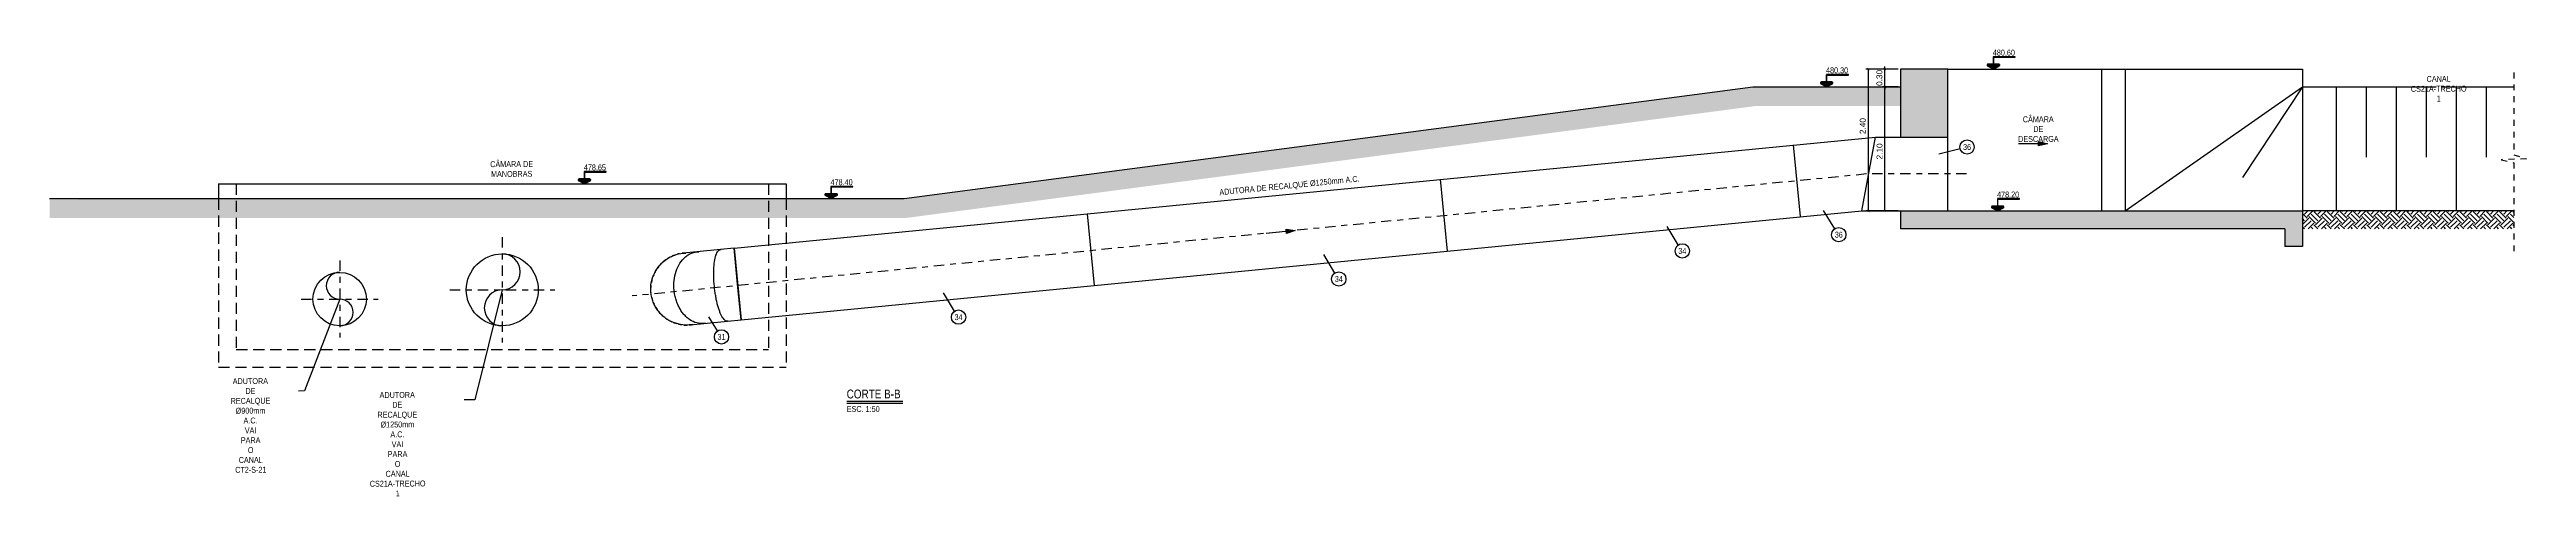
# Model space of a CAD drawing. Header units: feet. Extents: x 0 to 285175, y 0 to 9111378.
# Drawn here: x 285078.1 to 285119.99, y 9111336.98 to 9111344.57 of the extents above; entities that cross this region are included whole.
import ezdxf
from ezdxf import colors
from ezdxf.entities.mleader import LeaderData, LeaderLine
from ezdxf.enums import TextEntityAlignment as Align
from ezdxf.math import Vec2, Vec3

# ---------------------------------------------------------------- set-up
doc = ezdxf.new("R2010")
doc.units = ezdxf.units.FT
doc.header["$MEASUREMENT"] = 0
doc.linetypes.add('DASHDOT', pattern=[1, 0.5, -0.25, 0, -0.25])
doc.linetypes.add('HIDDEN', pattern=[0.375, 0.25, -0.125])
doc.layers.get('0').update_dxf_attribs({"linetype": 'CONTINUOUS'})
doc.layers.get('DEFPOINTS').update_dxf_attribs({"linetype": 'CONTINUOUS'})
for name, color, linetype in [('01', 1, 'CONTINUOUS'), ('02', 7, 'CONTINUOUS'), ('04', 4, 'CONTINUOUS'), ('06', 6, 'CONTINUOUS'), ('A-NIVEIS', 1, 'CONTINUOUS'), ('A-TEXTO', 2, 'CONTINUOUS'), ('ARQ_SENTIDO', 1, 'CONTINUOUS'), ('EIXO', 1, 'DASHDOT'), ('H-SA-CONTORNO', 2, 'CONTINUOUS'), ('H-SA-DIM', 1, 'CONTINUOUS'), ('H-SA-EIXOS', 1, 'DASHDOT'), ('H-SA-HTC CONCRETO', 253, 'CONTINUOUS'), ('H-SA-TEXTO', 2, 'CONTINUOUS'), ('H-SA-TUBOS', 3, 'CONTINUOUS'), ('INDIC', 2, 'CONTINUOUS'), ('Left View-EGC-Monovias', 1, 'CONTINUOUS')]:
    doc.layers.add(name, color=color, linetype=linetype)
doc.styles.add('EGC_Arial_2.0mm', font='arial.ttf', dxfattribs={"width": 0.8, "height": 2})
doc.styles.add('EGC_Arial_3.0mm', font='arial.ttf', dxfattribs={"width": 0.8, "height": 3})
doc.styles.get("Standard").update_dxf_attribs({"font": 'arial.ttf'})
doc.dimstyles.new('Copy of EGC_2.0mm', dxfattribs={"dimtxt": 0.1, "dimasz": 0.04, "dimexe": 0.04, "dimexo": 0.04, "dimgap": 0.04, "dimtad": 1, "dimzin": 1, "dimdsep": 46, "dimtxsty": 'Standard', "dimblk": 'ARCHTICK', "dimcen": 0, "dimclrd": 1, "dimclre": 1, "dimclrt": 2, "dimazin": 0, "dimtfac": 1, "dimtix": 1, "dimtmove": 1, "dimatfit": 3, "dimldrblk": 'NONE', "dimfxl": 0.002, "dimtolj": 1, "dimtzin": 0, "dimlwd": -1, "dimarcsym": 0})

# ---------------------------------------------------------------- blocks, each defined once
blk = doc.blocks.new('EGC-SETA SENTIDO DA TUBULAÇÃO')
h = blk.add_hatch(color=256)
h.dxf.hatch_style = 1
h.paths.add_polyline_path([(-3, 0.75), (0, 0), (-3, -0.75)])
blk.add_line((0, 0), (-9.84, 0))
blk.add_lwpolyline([(-3, 0.75), (0, 0), (-3, -0.75), (-3, 0.75)])
blk = doc.blocks.new('_None')
blk = doc.blocks.new('*U1265')
at = {"true_color": 0xffffff}
h = blk.add_hatch(color=7, dxfattribs=at)
h.dxf.hatch_style = 1
edge = h.paths.add_edge_path()
edge.add_line((-0.1, 1.66), (-1.77, 1.66))
edge.add_arc((-1.77, 1.31), 0.35, 90, 240)
edge.add_line((-1.95, 1.01), (0, 0))
edge.add_line((0, 0), (1.95, 1.01))
edge.add_arc((1.77, 1.31), 0.35, 300, 450)
edge.add_line((1.77, 1.66), (0.1, 1.66))
edge.add_line((0.1, 1.66), (0.1, 3.96))
edge.add_line((0.1, 3.96), (7.36, 3.96))
edge.add_line((7.36, 3.96), (7.36, 4.16))
edge.add_line((7.36, 4.16), (-0.1, 4.16))
edge.add_line((-0.1, 4.16), (-0.1, 1.66))
at = {"color": 7, "true_color": 0xffffff}
blk.add_lwpolyline([(-0.1, 1.66), (-1.77, 1.66, 0.767327), (-1.95, 1.01), (0, 0), (1.95, 1.01, 0.767327), (1.77, 1.66), (0.1, 1.66), (0.1, 3.96), (7.36, 3.96), (7.36, 4.16), (-0.1, 4.16)], format="xyb", close=True, dxfattribs=at)
blk.add_lwpolyline([(0, 0), (-1.9, 1.1, -0.767327), (-1.77, 1.56), (1.77, 1.56, -0.767327), (1.9, 1.1)], format="xyb", close=True)
blk.add_lwpolyline([(0, 1.56), (0, 4.06), (7.36, 4.06)])
for points in [[(0, 1.56), (0, 0), (0.93, 1.56), (1.06, 0.61)], [(0.93, 1.56), (1.06, 0.61), (1.86, 1.55), (1.9, 1.1)], [(1.86, 1.55), (1.9, 1.1), (1.99, 1.44), (2, 1.2)]]:
    blk.add_solid(points)
at = {"layer": 'A-TEXTO', "style": 'EGC_Arial_2.0mm', "width": 0.8}
blk.add_attdef('COTA', text='', height=2, dxfattribs=at).set_placement((7.26, 4.56), align=Align.RIGHT)
blk = doc.blocks.new('_ArchTick')
at = {"color": 0, "linetype": 'ByBlock', "const_width": 0.15}
blk.add_lwpolyline([(-0.5, -0.5), (0.5, 0.5)], dxfattribs=at)
blk = doc.blocks.new('*D1295')
at = {"layer": 'DEFPOINTS', "color": 0, "transparency": 16777216}
for p in [(285109.139, 9111343.942), (285109.403, 9111343.942), (285109.403, 9111341.841)]:
    blk.add_point(p, dxfattribs=at)
at = {"layer": 'H-SA-DIM', "color": 1, "lineweight": -2, "transparency": 16777216}
for p, q in [((285109.363, 9111343.942), (285109.099, 9111343.942)), ((285109.363, 9111341.841), (285109.099, 9111341.841))]:
    blk.add_line(p, q, dxfattribs=at)
at = {"layer": 'H-SA-DIM', "color": 1, "transparency": 16777216}
blk.add_line((285109.139, 9111341.841), (285109.139, 9111343.942), dxfattribs=at)
at = {"layer": 'H-SA-DIM', "color": 1, "transparency": 16777216, "xscale": 0.04, "yscale": 0.04, "zscale": 0.04}
for p, rotation in [((285109.139, 9111343.942), 90), ((285109.139, 9111341.841), 270)]:
    blk.add_blockref('_ArchTick', p, dxfattribs=dict(at, rotation=rotation))
at = {"layer": 'H-SA-DIM', "color": 2, "transparency": 16777216, "insert": (285109.048, 9111342.848), "char_height": 0.1, "attachment_point": 5, "rotation": 90}
blk.add_mtext('\\A1;2.10', dxfattribs=at)
blk = doc.blocks.new('*D1296')
at = {"layer": 'DEFPOINTS', "color": 0, "transparency": 16777216}
for p in [(285109.137, 9111344.242), (285109.401, 9111344.242), (285109.401, 9111343.942)]:
    blk.add_point(p, dxfattribs=at)
at = {"layer": 'H-SA-DIM', "color": 1, "lineweight": -2, "transparency": 16777216}
for p, q in [((285109.361, 9111344.242), (285109.097, 9111344.242)), ((285109.361, 9111343.942), (285109.097, 9111343.942))]:
    blk.add_line(p, q, dxfattribs=at)
at = {"layer": 'H-SA-DIM', "color": 1, "transparency": 16777216}
for p, q in [((285109.137, 9111344.242), (285109.137, 9111344.282)), ((285109.137, 9111343.942), (285109.137, 9111344.242)), ((285109.137, 9111343.942), (285109.137, 9111343.902))]:
    blk.add_line(p, q, dxfattribs=at)
at = {"layer": 'H-SA-DIM', "color": 1, "transparency": 16777216, "xscale": 0.04, "yscale": 0.04, "zscale": 0.04}
for p, rotation in [((285109.137, 9111344.242), 270), ((285109.137, 9111343.942), 90)]:
    blk.add_blockref('_ArchTick', p, dxfattribs=dict(at, rotation=rotation))
at = {"layer": 'H-SA-DIM', "color": 2, "transparency": 16777216, "insert": (285109.046, 9111344.092), "char_height": 0.1, "attachment_point": 5, "rotation": 90}
blk.add_mtext('\\A1;0.30', dxfattribs=at)
blk = doc.blocks.new('*D1297')
at = {"layer": 'DEFPOINTS', "color": 0, "transparency": 16777216}
for p in [(285109.403, 9111344.242), (285108.855, 9111341.841), (285109.403, 9111341.841)]:
    blk.add_point(p, dxfattribs=at)
at = {"layer": 'H-SA-DIM', "color": 1, "lineweight": -2, "transparency": 16777216}
for p, q in [((285109.363, 9111344.242), (285108.815, 9111344.242)), ((285109.363, 9111341.841), (285108.815, 9111341.841))]:
    blk.add_line(p, q, dxfattribs=at)
at = {"layer": 'H-SA-DIM', "color": 1, "transparency": 16777216}
blk.add_line((285108.855, 9111344.242), (285108.855, 9111341.841), dxfattribs=at)
at = {"layer": 'H-SA-DIM', "color": 1, "transparency": 16777216, "xscale": 0.04, "yscale": 0.04, "zscale": 0.04}
for p, rotation in [((285108.855, 9111344.242), 90), ((285108.855, 9111341.841), 270)]:
    blk.add_blockref('_ArchTick', p, dxfattribs=dict(at, rotation=rotation))
at = {"layer": 'H-SA-DIM', "color": 2, "transparency": 16777216, "insert": (285108.764, 9111343.277), "char_height": 0.1, "attachment_point": 5, "rotation": 90}
blk.add_mtext('\\A1;2.40', dxfattribs=at)
blk = doc.blocks.new('*U1298')
at = {"color": 5}
blk.add_line((5, -9.04), (24, -9.04), dxfattribs=at)
blk.add_line((5, -9.71), (24, -9.71))
at = {"style": 'EGC_Arial_3.0mm', "width": 0.8}
blk.add_attdef('TITULO', text='', height=3, dxfattribs=at).set_placement((5, -9.04), align=Align.BOTTOM_LEFT)
at = {"style": 'EGC_Arial_2.0mm', "width": 0.8}
blk.add_attdef('ESCALA', text='', height=2, dxfattribs=at).set_placement((5.03, -10.71), align=Align.TOP_LEFT)
blk = doc.blocks.new('*U1293')
at = {"layer": 'Left View-EGC-Monovias', "color": 0, "linetype": 'ByBlock', "lineweight": -2}
for p, q in [((0, 66825, 863978), (0, 66824, 863978)), ((0, 66809, 864004), (0, 66660, 864004)), ((0, 66698, 863666), (0, 66806, 863666)), ((0, 66800, 864013), (0, 66668, 864013)), ((0, 66721, 863658), (0, 66798, 863658)), ((0, 66671, 864016), (0, 66797, 864016)), ((0, 66678, 864024), (0, 66789, 864024)), ((0, 66786, 863654), (0, 66785, 863654)), ((0, 66757, 864076), (0, 66765, 864069)), ((0, 66765, 864048), (0, 66765, 864069)), ((0, 66757, 864232), (0, 66755, 864232)), ((0, 66757, 864262), (0, 66755, 864262)), ((0, 66757, 864232), (0, 66757, 864262)), ((0, 66757, 864106), (0, 66757, 864106)), ((0, 66757, 864136), (0, 66757, 864106)), ((0, 66757, 864136), (0, 66757, 864136)), ((0, 66757, 864106), (0, 66757, 864136)), ((0, 66757, 864106), (0, 66756, 864106)), ((0, 66757, 864136), (0, 66756, 864136)), ((0, 66757, 864262), (0, 66757, 864262)), ((0, 66757, 864232), (0, 66757, 864232)), ((0, 66757, 864262), (0, 66757, 864232)), ((0, 66757, 864076), (0, 66756, 864077)), ((0, 66757, 864076), (0, 66757, 864055)), ((0, 66757, 864575), (0, 66757, 864543)), ((0, 66701, 864543), (0, 66757, 864543)), ((0, 66701, 864575), (0, 66757, 864575)), ((0, 66756, 864106), (0, 66756, 864136)), ((0, 66750, 864106), (0, 66756, 864106)), ((0, 66750, 864136), (0, 66756, 864136)), ((0, 66755, 864078), (0, 66756, 864077)), ((0, 66754, 864077), (0, 66756, 864077)), ((0, 66755, 864232), (0, 66755, 864262)), ((0, 66749, 864232), (0, 66755, 864232)), ((0, 66749, 864262), (0, 66755, 864262)), ((0, 66754, 864078), (0, 66750, 864059)), ((0, 66733, 864320), (0, 66753, 864319)), ((0, 66753, 864078), (0, 66733, 864077)), ((0, 66750, 864136), (0, 66750, 864106)), ((0, 66750, 864106), (0, 66735, 864106)), ((0, 66750, 864136), (0, 66735, 864136)), ((0, 66749, 864262), (0, 66749, 864232)), ((0, 66749, 864232), (0, 66735, 864232)), ((0, 66749, 864262), (0, 66735, 864262)), ((0, 66747, 864138), (0, 66747, 864167)), ((0, 66740, 864167), (0, 66747, 864167)), ((0, 66747, 864264), (0, 66740, 864264)), ((0, 66747, 864264), (0, 66747, 864293)), ((0, 66740, 864138), (0, 66747, 864138)), ((0, 66740, 864293), (0, 66747, 864293)), ((0, 66746, 864264), (0, 66746, 864262)), ((0, 66746, 864138), (0, 66746, 864136)), ((0, 66745, 864159), (0, 66736, 864159)), ((0, 66745, 864162), (0, 66736, 864162)), ((0, 66745, 864269), (0, 66736, 864269)), ((0, 66745, 864272), (0, 66736, 864272)), ((0, 66745, 864143), (0, 66736, 864143)), ((0, 66745, 864146), (0, 66736, 864146)), ((0, 66745, 864285), (0, 66736, 864285)), ((0, 66745, 864288), (0, 66736, 864288)), ((0, 66745, 864162), (0, 66745, 864159)), ((0, 66745, 864272), (0, 66745, 864269)), ((0, 66745, 864146), (0, 66745, 864143)), ((0, 66745, 864288), (0, 66745, 864285)), ((0, 66740, 864063), (0, 66740, 864063)), ((0, 66720, 864167), (0, 66740, 864167)), ((0, 66740, 864264), (0, 66720, 864264)), ((0, 66740, 864159), (0, 66740, 864146)), ((0, 66740, 864167), (0, 66740, 864162)), ((0, 66740, 864269), (0, 66740, 864264)), ((0, 66740, 864285), (0, 66740, 864272)), ((0, 66740, 864143), (0, 66740, 864138)), ((0, 66740, 864138), (0, 66720, 864138)), ((0, 66719, 864293), (0, 66740, 864293)), ((0, 66740, 864293), (0, 66740, 864288)), ((0, 66738, 864062), (0, 66739, 864062)), ((0, 66739, 864066), (0, 66738, 864066)), ((0, 66734, 864068), (0, 66736, 864068)), ((0, 66736, 864159), (0, 66736, 864162)), ((0, 66736, 864269), (0, 66736, 864272)), ((0, 66736, 864143), (0, 66736, 864146)), ((0, 66736, 864285), (0, 66736, 864288)), ((0, 66712, 864146), (0, 66736, 864146)), ((0, 66712, 864143), (0, 66736, 864143)), ((0, 66712, 864159), (0, 66736, 864159)), ((0, 66712, 864162), (0, 66736, 864162)), ((0, 66711, 864269), (0, 66736, 864269)), ((0, 66711, 864272), (0, 66736, 864272)), ((0, 66711, 864285), (0, 66736, 864285)), ((0, 66711, 864288), (0, 66736, 864288)), ((0, 66735, 864232), (0, 66735, 864262)), ((0, 66731, 864232), (0, 66735, 864232)), ((0, 66731, 864262), (0, 66735, 864262)), ((0, 66735, 864106), (0, 66735, 864136)), ((0, 66731, 864106), (0, 66735, 864106)), ((0, 66731, 864136), (0, 66735, 864136)), ((0, 66733, 864262), (0, 66733, 864264)), ((0, 66733, 864136), (0, 66733, 864138)), ((0, 66730, 864068), (0, 66732, 864068)), ((0, 66731, 864262), (0, 66731, 864232)), ((0, 66731, 864232), (0, 66730, 864232)), ((0, 66731, 864262), (0, 66730, 864262)), ((0, 66731, 864136), (0, 66731, 864106)), ((0, 66731, 864106), (0, 66731, 864106)), ((0, 66731, 864136), (0, 66731, 864106)), ((0, 66731, 864136), (0, 66731, 864136)), ((0, 66731, 864106), (0, 66729, 864106)), ((0, 66731, 864136), (0, 66729, 864136)), ((0, 66730, 864262), (0, 66730, 864232)), ((0, 66730, 864232), (0, 66728, 864232)), ((0, 66730, 864262), (0, 66728, 864262)), ((0, 66729, 864136), (0, 66722, 864136)), ((0, 66729, 864106), (0, 66729, 864136)), ((0, 66729, 864106), (0, 66721, 864106)), ((0, 66727, 864062), (0, 66728, 864062)), ((0, 66728, 864262), (0, 66728, 864232)), ((0, 66728, 864262), (0, 66722, 864262)), ((0, 66728, 864232), (0, 66722, 864232)), ((0, 66728, 864066), (0, 66727, 864066)), ((0, 66726, 864063), (0, 66727, 864063)), ((0, 66716, 864058), (0, 66711, 864075)), ((0, 66715, 864321), (0, 66695, 864375)), ((0, 66708, 864286), (0, 66684, 864286)), ((0, 66684, 864111), (0, 66708, 864111)), ((0, 66705, 864680), (0, 66705, 864693)), ((0, 66705, 864666), (0, 66705, 864680)), ((0, 66703, 864680), (0, 66705, 864680)), ((0, 66703, 864680), (0, 66703, 864664)), ((0, 66703, 864695), (0, 66703, 864680)), ((0, 66701, 864680), (0, 66703, 864680)), ((0, 66682, 864704), (0, 66701, 864704)), ((0, 66701, 864704), (0, 66701, 864659)), ((0, 66701, 864659), (0, 66682, 864659)), ((0, 66701, 864529), (0, 66701, 864532)), ((0, 66701, 864532), (0, 66701, 864563)), ((0, 66701, 864563), (0, 66701, 864571)), ((0, 66701, 864571), (0, 66701, 864645)), ((0, 66701, 864659), (0, 66701, 864645)), ((0, 66700, 864645), (0, 66701, 864645)), ((0, 66701, 864571), (0, 66700, 864571)), ((0, 66682, 864657), (0, 66700, 864657)), ((0, 66700, 864657), (0, 66700, 864645)), ((0, 66700, 864571), (0, 66700, 864645)), ((0, 66700, 864571), (0, 66700, 864562)), ((0, 66700, 864531), (0, 66700, 864562)), ((0, 66700, 864531), (0, 66700, 864527)), ((0, 66700, 864705), (0, 66682, 864705)), ((0, 66700, 864645), (0, 66690, 864645)), ((0, 66700, 864571), (0, 66690, 864571)), ((0, 66700, 864562), (0, 66690, 864562)), ((0, 66700, 864531), (0, 66690, 864531)), ((0, 66700, 864527), (0, 66690, 864527)), ((0, 66696, 864075), (0, 66696, 864074)), ((0, 66690, 864657), (0, 66690, 864645)), ((0, 66690, 864571), (0, 66690, 864645)), ((0, 66690, 864562), (0, 66690, 864571)), ((0, 66690, 864531), (0, 66690, 864562)), ((0, 66690, 864527), (0, 66690, 864531)), ((0, 66689, 864645), (0, 66690, 864645)), ((0, 66690, 864571), (0, 66689, 864571)), ((0, 66689, 864657), (0, 66689, 864645)), ((0, 66689, 864645), (0, 66689, 864571)), ((0, 66689, 864563), (0, 66689, 864571)), ((0, 66689, 864563), (0, 66689, 864532)), ((0, 66689, 864529), (0, 66689, 864532)), ((0, 66662, 864543), (0, 66689, 864543)), ((0, 66662, 864575), (0, 66689, 864575)), ((0, 66686, 864728), (0, 66686, 864705)), ((0, 66686, 864657), (0, 66686, 864631)), ((0, 66683, 864731), (0, 66683, 864705)), ((0, 66683, 864657), (0, 66683, 864629)), ((0, 66679, 864731), (0, 66683, 864731)), ((0, 66679, 864629), (0, 66683, 864629)), ((0, 66657, 864704), (0, 66682, 864704)), ((0, 66682, 864704), (0, 66682, 864659)), ((0, 66682, 864659), (0, 66657, 864659)), ((0, 66682, 864659), (0, 66682, 864657)), ((0, 66682, 864657), (0, 66657, 864657)), ((0, 66657, 864705), (0, 66682, 864705)), ((0, 66682, 864705), (0, 66682, 864704)), ((0, 66679, 864705), (0, 66679, 864731)), ((0, 66679, 864629), (0, 66679, 864657)), ((0, 66677, 864118), (0, 66677, 864279)), ((0, 66676, 864728), (0, 66676, 864705)), ((0, 66676, 864657), (0, 66676, 864631)), ((0, 66654, 864719), (0, 66676, 864719)), ((0, 66666, 864640), (0, 66676, 864640)), ((0, 66676, 864388), (0, 66652, 864388)), ((0, 66668, 864013), (0, 66669, 864014)), ((0, 66664, 864009), (0, 66668, 864013)), ((0, 66666, 864011), (0, 66666, 864073)), ((0, 66664, 864389), (0, 66631, 864464)), ((0, 66662, 864559), (0, 66662, 864583)), ((0, 66662, 864559), (0, 66660, 864559)), ((0, 66662, 864535), (0, 66662, 864559)), ((0, 66660, 864584), (0, 66660, 864559)), ((0, 66660, 864559), (0, 66614, 864559)), ((0, 66660, 864559), (0, 66660, 864534)), ((0, 66614, 864584), (0, 66660, 864584)), ((0, 66614, 864534), (0, 66660, 864534)), ((0, 66659, 863997), (0, 66658, 863997)), ((0, 66658, 864024), (0, 66658, 864073)), ((0, 66657, 864657), (0, 66657, 864659)), ((0, 66657, 864704), (0, 66657, 864705)), ((0, 66654, 864704), (0, 66654, 864719)), ((0, 66654, 864640), (0, 66654, 864658)), ((0, 66651, 864699), (0, 66652, 864699)), ((0, 66652, 864664), (0, 66652, 864699)), ((0, 66652, 864664), (0, 66651, 864664)), ((0, 66651, 864699), (0, 66651, 864664)), ((0, 66651, 864680), (0, 66647, 864680)), ((0, 66646, 864680), (0, 66647, 864680)), ((0, 66646, 864664), (0, 66647, 864664)), ((0, 66646, 864696), (0, 66647, 864696)), ((0, 66647, 864680), (0, 66647, 864713)), ((0, 66647, 864647), (0, 66647, 864680)), ((0, 66646, 864664), (0, 66646, 864680)), ((0, 66646, 864680), (0, 66646, 864696)), ((0, 66646, 864680), (0, 66644, 864680)), ((0, 66646, 864694), (0, 66644, 864694)), ((0, 66646, 864665), (0, 66644, 864665)), ((0, 66644, 864680), (0, 66644, 864664)), ((0, 66644, 864696), (0, 66644, 864680)), ((0, 66640, 864680), (0, 66644, 864680)), ((0, 66640, 864664), (0, 66644, 864664)), ((0, 66640, 864696), (0, 66644, 864696)), ((0, 66640, 864680), (0, 66638, 864680)), ((0, 66640, 864664), (0, 66640, 864680)), ((0, 66640, 864680), (0, 66640, 864696)), ((0, 66638, 864665), (0, 66638, 864680)), ((0, 66638, 864694), (0, 66638, 864680)), ((0, 66608, 864443), (0, 66636, 864380)), ((0, 66633, 864375), (0, 66615, 864326)), ((0, 66614, 864559), (0, 66614, 864584)), ((0, 66614, 864559), (0, 66608, 864559)), ((0, 66614, 864534), (0, 66614, 864559)), ((0, 66608, 864567), (0, 66608, 864466)), ((0, 66608, 864466), (0, 66605, 864466)), ((0, 66605, 864567), (0, 66608, 864567)), ((0, 66608, 864444), (0, 66608, 864466)), ((0, 66608, 864567), (0, 66608, 864590)), ((0, 66605, 864466), (0, 66605, 864567)), ((0, 66605, 864466), (0, 66605, 864440)), ((0, 66605, 864593), (0, 66605, 864567)), ((0, 66605, 864567), (0, 66592, 864567)), ((0, 66592, 864593), (0, 66605, 864593)), ((0, 66605, 864466), (0, 66592, 864466)), ((0, 66605, 864440), (0, 66592, 864440)), ((0, 66592, 864567), (0, 66592, 864593)), ((0, 66592, 864466), (0, 66592, 864567)), ((0, 66592, 864440), (0, 66592, 864466)), ((0, 66589, 864567), (0, 66592, 864567)), ((0, 66592, 864466), (0, 66589, 864466)), ((0, 66589, 864567), (0, 66589, 864590)), ((0, 66589, 864567), (0, 66589, 864466)), ((0, 66589, 864444), (0, 66589, 864466)), ((0, 66589, 864559), (0, 66582, 864559)), ((0, 66457, 863476), (0, 66589, 863476)), ((0, 66582, 864584), (0, 66582, 864559)), ((0, 66582, 864559), (0, 66582, 864534)), ((0, 66582, 864559), (0, 66536, 864559)), ((0, 66536, 864584), (0, 66582, 864584)), ((0, 66536, 864534), (0, 66582, 864534)), ((0, 66465, 863311), (0, 66581, 863311)), ((0, 66468, 863304), (0, 66578, 863304)), ((0, 66533, 863166), (0, 66574, 863166)), ((0, 66573, 863161), (0, 66444, 863161)), ((0, 66561, 863207), (0, 66561, 863207)), ((0, 66561, 863207), (0, 66561, 863207)), ((0, 66485, 863295), (0, 66561, 863295)), ((0, 66559, 864680), (0, 66559, 864694)), ((0, 66559, 864665), (0, 66559, 864680)), ((0, 66557, 864680), (0, 66559, 864680)), ((0, 66559, 863206), (0, 66556, 863205)), ((0, 66466, 863135), (0, 66559, 863135)), ((0, 66557, 864680), (0, 66557, 864664)), ((0, 66557, 864696), (0, 66557, 864680)), ((0, 66553, 864680), (0, 66557, 864680)), ((0, 66557, 864664), (0, 66553, 864664)), ((0, 66557, 864696), (0, 66553, 864696)), ((0, 66556, 863205), (0, 66530, 863213)), ((0, 66554, 863484), (0, 66492, 863484)), ((0, 66553, 864664), (0, 66553, 864680)), ((0, 66553, 864680), (0, 66553, 864696)), ((0, 66553, 864680), (0, 66551, 864680)), ((0, 66551, 864694), (0, 66553, 864694)), ((0, 66551, 864665), (0, 66553, 864665)), ((0, 66551, 864680), (0, 66551, 864664)), ((0, 66551, 864696), (0, 66551, 864680)), ((0, 66549, 864680), (0, 66551, 864680)), ((0, 66551, 864664), (0, 66549, 864664)), ((0, 66551, 864696), (0, 66549, 864696)), ((0, 66551, 863285), (0, 66551, 863274)), ((0, 66550, 863285), (0, 66551, 863285)), ((0, 66551, 863293), (0, 66523, 863293)), ((0, 66551, 863293), (0, 66551, 863285)), ((0, 66549, 863295), (0, 66551, 863293)), ((0, 66550, 863268), (0, 66546, 863268)), ((0, 66550, 863285), (0, 66523, 863285)), ((0, 66549, 864713), (0, 66549, 864680)), ((0, 66549, 864680), (0, 66546, 864680)), ((0, 66549, 864680), (0, 66549, 864647)), ((0, 66546, 863282), (0, 66547, 863281)), ((0, 66544, 864699), (0, 66546, 864699)), ((0, 66546, 864664), (0, 66546, 864699)), ((0, 66546, 864664), (0, 66544, 864664)), ((0, 66544, 863498), (0, 66546, 863498)), ((0, 66546, 863498), (0, 66546, 863484)), ((0, 66544, 864699), (0, 66544, 864664)), ((0, 66544, 863484), (0, 66544, 863498)), ((0, 66540, 863498), (0, 66544, 863498)), ((0, 66543, 864719), (0, 66543, 864704)), ((0, 66543, 864658), (0, 66543, 864640)), ((0, 66543, 864719), (0, 66520, 864719)), ((0, 66542, 864327), (0, 66525, 864375)), ((0, 66541, 863270), (0, 66541, 863278)), ((0, 66541, 863285), (0, 66541, 863283)), ((0, 66540, 864659), (0, 66540, 864657)), ((0, 66540, 864659), (0, 66514, 864659)), ((0, 66514, 864704), (0, 66540, 864704)), ((0, 66540, 864705), (0, 66540, 864704)), ((0, 66540, 864657), (0, 66514, 864657)), ((0, 66514, 864705), (0, 66540, 864705)), ((0, 66540, 863484), (0, 66540, 863498)), ((0, 66506, 863498), (0, 66540, 863498)), ((0, 66536, 864559), (0, 66536, 864584)), ((0, 66536, 864534), (0, 66536, 864559)), ((0, 66536, 864559), (0, 66535, 864559)), ((0, 66535, 864559), (0, 66535, 864583)), ((0, 66535, 864535), (0, 66535, 864559)), ((0, 66508, 864543), (0, 66535, 864543)), ((0, 66508, 864575), (0, 66535, 864575)), ((0, 66531, 863255), (0, 66532, 863274)), ((0, 66532, 863264), (0, 66529, 863264)), ((0, 66531, 864640), (0, 66520, 864640)), ((0, 66518, 864384), (0, 66531, 864439)), ((0, 66530, 863219), (0, 66531, 863251)), ((0, 66531, 863254), (0, 66531, 863251)), ((0, 66531, 863254), (0, 66531, 863255)), ((0, 66531, 863251), (0, 66529, 863251)), ((0, 66529, 863254), (0, 66531, 863254)), ((0, 66531, 863255), (0, 66531, 863255)), ((0, 66531, 863255), (0, 66529, 863255)), ((0, 66531, 864071), (0, 66531, 863498)), ((0, 66530, 863215), (0, 66530, 863216)), ((0, 66530, 863216), (0, 66530, 863219)), ((0, 66530, 863219), (0, 66528, 863219)), ((0, 66530, 863216), (0, 66528, 863216)), ((0, 66528, 863214), (0, 66530, 863214)), ((0, 66530, 863215), (0, 66530, 863215)), ((0, 66530, 863215), (0, 66530, 863213)), ((0, 66529, 863251), (0, 66529, 863254)), ((0, 66529, 863251), (0, 66528, 863219)), ((0, 66529, 863255), (0, 66529, 863254)), ((0, 66528, 863216), (0, 66528, 863219)), ((0, 66528, 863216), (0, 66528, 863214)), ((0, 66523, 863285), (0, 66499, 863285)), ((0, 66523, 863293), (0, 66523, 863285)), ((0, 66523, 863293), (0, 66495, 863293)), ((0, 66523, 863295), (0, 66523, 863293)), ((0, 66523, 863498), (0, 66523, 864071)), ((0, 66520, 864705), (0, 66520, 864728)), ((0, 66520, 864631), (0, 66520, 864657)), ((0, 66519, 863249), (0, 66458, 863249)), ((0, 66518, 864731), (0, 66518, 864705)), ((0, 66518, 864657), (0, 66518, 864629)), ((0, 66518, 864731), (0, 66513, 864731)), ((0, 66518, 864629), (0, 66513, 864629)), ((0, 66516, 864071), (0, 66516, 863498)), ((0, 66514, 864659), (0, 66495, 864659)), ((0, 66495, 864704), (0, 66514, 864704)), ((0, 66514, 864659), (0, 66514, 864704)), ((0, 66514, 864657), (0, 66514, 864659)), ((0, 66497, 864657), (0, 66514, 864657)), ((0, 66514, 864705), (0, 66497, 864705)), ((0, 66514, 864704), (0, 66514, 864705)), ((0, 66513, 864705), (0, 66513, 864731)), ((0, 66513, 864629), (0, 66513, 864657)), ((0, 66512, 863237), (0, 66449, 863237)), ((0, 66449, 863236), (0, 66512, 863236)), ((0, 66511, 864705), (0, 66511, 864728)), ((0, 66511, 864631), (0, 66511, 864657)), ((0, 66508, 864532), (0, 66508, 864529)), ((0, 66508, 864532), (0, 66508, 864563)), ((0, 66508, 864571), (0, 66506, 864571)), ((0, 66508, 864571), (0, 66508, 864563)), ((0, 66506, 864645), (0, 66508, 864645)), ((0, 66508, 864571), (0, 66508, 864645)), ((0, 66508, 864645), (0, 66508, 864657)), ((0, 66497, 864527), (0, 66506, 864527)), ((0, 66506, 864531), (0, 66506, 864527)), ((0, 66497, 864531), (0, 66506, 864531)), ((0, 66506, 864562), (0, 66506, 864531)), ((0, 66497, 864562), (0, 66506, 864562)), ((0, 66506, 864571), (0, 66506, 864562)), ((0, 66497, 864571), (0, 66506, 864571)), ((0, 66506, 864645), (0, 66506, 864571)), ((0, 66506, 864645), (0, 66497, 864645)), ((0, 66506, 864645), (0, 66506, 864657)), ((0, 66506, 864388), (0, 66482, 864388)), ((0, 66506, 863484), (0, 66506, 863498)), ((0, 66503, 863498), (0, 66506, 863498)), ((0, 66504, 864454), (0, 66488, 864389)), ((0, 66503, 863484), (0, 66503, 863498)), ((0, 66501, 863498), (0, 66503, 863498)), ((0, 66501, 863498), (0, 66501, 863484)), ((0, 66495, 863285), (0, 66499, 863285)), ((0, 66497, 864527), (0, 66497, 864531)), ((0, 66497, 864562), (0, 66497, 864531)), ((0, 66497, 864571), (0, 66495, 864571)), ((0, 66497, 864562), (0, 66497, 864571)), ((0, 66495, 864645), (0, 66497, 864645)), ((0, 66497, 864645), (0, 66497, 864571)), ((0, 66497, 864645), (0, 66497, 864657)), ((0, 66497, 863295), (0, 66495, 863293)), ((0, 66493, 864680), (0, 66495, 864680)), ((0, 66495, 864659), (0, 66495, 864704)), ((0, 66495, 864645), (0, 66495, 864659)), ((0, 66495, 864645), (0, 66495, 864571)), ((0, 66495, 864571), (0, 66495, 864563)), ((0, 66495, 864563), (0, 66495, 864532)), ((0, 66495, 864532), (0, 66495, 864529)), ((0, 66495, 863293), (0, 66495, 863285)), ((0, 66440, 864543), (0, 66495, 864543)), ((0, 66440, 864575), (0, 66495, 864575)), ((0, 66492, 864680), (0, 66493, 864680)), ((0, 66493, 864664), (0, 66493, 864680)), ((0, 66493, 864680), (0, 66493, 864695)), ((0, 66492, 864693), (0, 66492, 864680)), ((0, 66492, 864680), (0, 66492, 864666)), ((0, 66463, 864375), (0, 66445, 864325)), ((0, 66440, 864543), (0, 66440, 864575)), ((0, 66403, 864304), (0, 66403, 864095)), ((0, 66388, 864283), (0, 66388, 864284)), ((0, 66388, 864268), (0, 66388, 864269)), ((0, 66388, 864128), (0, 66388, 864129)), ((0, 66388, 864113), (0, 66388, 864114))]:
    blk.add_line(p, q, dxfattribs=at)
at = {"layer": 'Left View-EGC-Monovias', "color": 0, "linetype": 'ByBlock', "lineweight": -2, "extrusion": (-1, 0, 0)}
for centre, radius, start, end in [((-66220, 863463), 799, 131.5837, 135.4031), ((-66751, 864299), 20, 93.6125, 178.5237), ((-66751, 864098), 20, 181.4079, 266.3853), ((-66731, 864101), 25, 181.3592, 266.5624), ((-66731, 864295), 25, 93.4355, 178.5686), ((-66733, 864062), 17.5, 190.5608, 345), ((-66733, 864062), 6.5, 174.5498, 180), ((-66733, 864062), 6, 180, 360), ((-66733, 864062), 6, 0, 180), ((-66733, 864062), 4.75, 0, 180), ((-66733, 864062), 4.75, 180, 360), ((-66541, 867271), 3200, 266.5624, 267.1904), ((-66541, 861126), 3200, 92.8625, 93.4355), ((-66733, 864062), 6.5, 39.2138, 80.7546), ((-66733, 864062), 6.5, 0, 5.4502), ((-66696, 864100), 25, 181.401, 265.9181), ((-66696, 864297), 24.9, 106.6393, 178.5468), ((-62720, 864199), 4000, 180.5755, 180.7567), ((-62720, 864199), 4000, 180.8047, 181.4277), ((-62720, 864199), 4000, 178.7706, 178.9518), ((-66694, 864100), 25, 181.4277, 267.1879), ((-66694, 864298), 25, 92.8121, 178.5723), ((-62720, 864199), 4000, 178.5723, 178.7226), ((-67253, 863469), 799, 43.9631, 47.6983), ((-66700, 864659), 1.59, 180, 270), ((-66700, 864529), 1.59, 180, 270), ((-66700, 864704), 1.59, 90, 180), ((-66541, 867271), 3200, 267.1904, 267.2104), ((-66696, 864100), 25, 268.4827, 270.078), ((-66541, 867271), 3200, 267.2229, 272.8045), ((-66690, 864529), 1.59, 270, 0), ((-66664, 864353), 10.2, 360, 180), ((-66664, 864353), 10.2, 180, 360), ((-66664, 864353), 10, 180, 0), ((-66664, 864353), 10, 0, 180), ((-66719, 864413), 60, 335.1232, 336.2353), ((-66657, 864664), 4.76, 270, 360), ((-66657, 864664), 6.35, 270, 0), ((-66657, 864699), 6.35, 0, 90), ((-66605, 864444), 3.17, 182.5701, 270), ((-66605, 864590), 3.18, 90, 180), ((-66592, 864590), 3.18, 0, 90), ((-66592, 864444), 3.17, 270, 360), ((-66570, 864430), 40, 14.0714, 117.7642), ((-66571, 863213), 7, 21.5256, 180.0141), ((-66308, 863213), 270, 180.0023, 190.0483), ((-66700, 863268), 150, 335.9001, 336.9465), ((-66700, 863268), 150, 336.9465, 360), ((-66700, 863268), 154, 336.1919, 360), ((-66700, 863268), 150, 0, 3.8965), ((-66541, 863274), 10, 180, 202.5889), ((-66523, 863192), 28.1, 209.4566, 248.6614), ((-66700, 863268), 154, 0, 4.6882), ((-66540, 864664), 6.35, 180, 270), ((-66540, 864699), 6.35, 90, 180), ((-66541, 863274), 4.36, 90, 270), ((-66541, 863274), 9, 1.9996, 121.9966), ((-66540, 864664), 4.76, 180, 270), ((-66541, 863274), 4.36, 270, 90), ((-66753, 863109), 273, 19.2854, 27.8453), ((-66506, 864529), 1.59, 180, 270), ((-66494, 864353), 10.2, 360, 180), ((-66494, 864353), 10.3, 180, 360), ((-66494, 864353), 10, 180, 360), ((-66494, 864353), 10, 0, 180), ((-66497, 864529), 1.59, 270, 0), ((-66497, 864659), 1.59, 270, 360), ((-66497, 864704), 1.59, 0, 90), ((-66699, 863105), 272, 34.2645, 41.4904), ((-66429, 864403), 60, 194.0714, 194.5409), ((-66470, 863230), 22, 57.6386, 76.4641), ((-66557, 863192), 117, 22.0903, 22.3676), ((-66557, 863192), 117, 344.6348, 22.0903), ((-66539, 861126), 3193, 87.205, 87.838), ((-66539, 867271), 3192, 272.1845, 272.8399), ((-66388, 864276), 7.75, 90, 270), ((-66386, 864100), 25, 272.8045, 274.5351), ((-66384, 864297), 19, 1.4166, 87.205), ((-66383, 864100), 25.3, 272.8031, 358.5772), ((-66383, 864297), 25.3, 1.4228, 87.197), ((-66381, 864100), 16.4, 272.8399, 358.5708)]:
    blk.add_arc(centre, radius, start, end, dxfattribs=at)
at = {"layer": 'Left View-EGC-Monovias', "color": 0, "linetype": 'ByBlock', "lineweight": -2, "extrusion": (1, 0, 0)}
for centre, radius, start, end in [((66765, 864186), 3.25, 0, 180), ((66765, 864186), 3.25, 180, 0), ((66765, 864111), 3.25, 0, 180), ((66765, 864111), 3.25, 180, 0), ((66764, 864281), 3.25, 0, 180), ((66764, 864281), 3.25, 180, 0), ((62758, 864196), 4000, 358.6408, 358.7107), ((66733, 864062), 7.1, 0, 180), ((66733, 864062), 7.1, 180, 360), ((66733, 864062), 6.5, 180, 360), ((66733, 864062), 6.5, 39.2138, 80.7546), ((66702, 864666), 2.54, 292.0243, 360), ((66702, 864693), 2.54, 0, 67.9757), ((66704, 864662), 2.54, 112.0243, 180), ((66704, 864698), 2.54, 180, 247.9757), ((66676, 864368), 20, 20, 90), ((66683, 864728), 2.54, 0, 90), ((66683, 864631), 2.54, 270, 360), ((66679, 864728), 2.54, 90, 180), ((66679, 864631), 2.54, 180, 270), ((66660, 864583), 1.59, 0, 90), ((66660, 864535), 1.59, 270, 360), ((66657, 864699), 4.76, 90, 180), ((66654, 864713), 6.35, 90, 180), ((66654, 864647), 6.35, 180, 270), ((66652, 864368), 20, 90, 160), ((66640, 864665), 1.59, 180, 270), ((66640, 864694), 1.59, 90, 180), ((66569, 864437), 67.6, 23.7647, 55.4699), ((66614, 864591), 6.35, 187.1902, 270), ((66614, 864527), 6.35, 90, 168.4631), ((66582, 864591), 6.35, 270, 352.8097), ((66582, 864527), 6.35, 11.5369, 90), ((66569, 864437), 67.6, 73.442, 165.9286), ((66276, 863325), 308, 338.1261, 339.2969), ((66276, 863325), 308, 331.6618, 337.482), ((66557, 864665), 1.59, 270, 360), ((66557, 864694), 1.59, 0, 90), ((66543, 864713), 6.35, 0, 90), ((66543, 864647), 6.35, 270, 360), ((66540, 864699), 4.76, 0, 90), ((66536, 864583), 1.59, 90, 180), ((66536, 864535), 1.59, 180, 270), ((66523, 863192), 28.1, 166.3139, 291.3386), ((66753, 863109), 273, 144.2504, 149.0485), ((66506, 864368), 20, 20, 90), ((66518, 864728), 2.54, 0, 90), ((66518, 864631), 2.54, 270, 360), ((66513, 864728), 2.54, 90, 180), ((66513, 864631), 2.54, 180, 270), ((66493, 864662), 2.54, 0, 67.9757), ((66493, 864698), 2.54, 292.0243, 0), ((66494, 864666), 2.54, 180, 247.9757), ((66494, 864693), 2.54, 112.0243, 180), ((66482, 864368), 20, 90, 160), ((66461, 863267), 15.2, 283.5358, 325.7355), ((66388, 864121), 7.75, 270, 90), ((66388, 864121), 6.75, 270, 90), ((66388, 864276), 6.75, 270, 90), ((66388, 864121), 6.05, 270, 90), ((66388, 864276), 6.05, 270, 90), ((66388, 864121), 4, 270, 90), ((66388, 864276), 4, 270, 90), ((66388, 864121), 4, 90, 270), ((66388, 864121), 6.05, 90, 270), ((66388, 864276), 4, 90, 270), ((66388, 864121), 6.75, 90, 270), ((66388, 864276), 6.75, 90, 270), ((66388, 864276), 6.05, 90, 270), ((66388, 864276), 7.75, 90, 270), ((66388, 864121), 7.75, 90, 270)]:
    blk.add_arc(centre, radius, start, end, dxfattribs=at)
at = {"layer": 'Left View-EGC-Monovias', "color": 0, "linetype": 'ByBlock', "lineweight": -2, "extrusion": (-1, 0, 0)}
for centre, major_axis, ratio, start_param, end_param in [((0, 66235, 863472), (0, -417, 672), 0.988603, 1.380864, 1.389683), ((0, 66700, 864563), (0, -1.59, 0), 0.707107, 3.141593, 4.712389), ((0, 66690, 864563), (0, -1.59, 0), 0.707107, 4.712389, 6.283185), ((0, 66576, 863467), (0, 16.3, -0.1), 0.989603, -0.00392, 0.003924), ((0, 66308, 863213), (0, -270, 0), 0.999366, 3.316859, 3.335257), ((0, 66538, 867279), (0, -98, 3199), 0.998739, -3.111071, -3.072992), ((0, 66506, 864563), (0, -1.59, 0), 0.707107, 3.141593, 4.712389), ((0, 66497, 864563), (0, -1.59), 0.707107, 4.712389, 6.283185), ((0, 66516, 863261), (0, 123, 56), 0.995933, 2.366778, 2.373463)]:
    blk.add_ellipse(centre, major_axis=major_axis, ratio=ratio, start_param=start_param, end_param=end_param, dxfattribs=at)
at = {"layer": 'Left View-EGC-Monovias', "color": 0, "linetype": 'ByBlock', "lineweight": -2, "extrusion": (1, 0, 0)}
for centre, major_axis, ratio, start_param, end_param in [((0, 66700, 864532), (0, 1.59, 0), 0.707107, 4.712389, 6.283185), ((0, 66538, 867279), (0, 101, -3198), 0.998741, -0.031496, 0.01723), ((0, 66690, 864532), (0, 1.59), 0.707107, 3.141593, 4.712389), ((0, 66671, 863997), (0, 0, -14), 0.866926, -1.573032, -1.568562), ((0, 66561, 863315), (0, 4.1, 19.6), 0.999878, 4.712146, 4.788674), ((0, 66506, 864532), (0, 1.59), 0.707107, 4.712389, 6.283185), ((0, 66497, 864532), (0, 1.59, 0), 0.707107, 3.141593, 4.712389), ((0, 66485, 863315), (0, -4.1, 19.6), 0.999878, 1.494511, 1.57104)]:
    blk.add_ellipse(centre, major_axis=major_axis, ratio=ratio, start_param=start_param, end_param=end_param, dxfattribs=at)
at = {"layer": 'Left View-EGC-Monovias', "color": 0, "linetype": 'ByBlock', "lineweight": -2}
for points, knots in [([(0, 66813, 863999), (0, 66814, 863998), (0, 66815, 863998), (0, 66817, 863997), (0, 66818, 863996), (0, 66820, 863994), (0, 66821, 863993), (0, 66822, 863991), (0, 66823, 863990), (0, 66824, 863987), (0, 66824, 863986), (0, 66825, 863983), (0, 66825, 863982), (0, 66825, 863980), (0, 66825, 863979), (0, 66824, 863978)], [-9.343691, -9.343691, -9.343691, -9.343691, -9.069727, -9.069727, -8.693041, -8.693041, -8.316146, -8.316146, -7.939251, -7.939251, -7.562356, -7.562356, -7.185461, -7.185461, -6.884432, -6.884432, -6.884432, -6.884432]), ([(0, 66825, 863978), (0, 66825, 863977), (0, 66825, 863976), (0, 66825, 863934), (0, 66824, 863893), (0, 66820, 863811), (0, 66818, 863771), (0, 66812, 863710), (0, 66810, 863691), (0, 66807, 863671)], [-123.936539, -123.936539, -123.936539, -123.936539, -123.626233, -123.626233, -111.81293, -111.81293, -99.999627, -99.999627, -94.196122, -94.196122, -94.196122, -94.196122]), ([(0, 66800, 864013), (0, 66800, 864013), (0, 66800, 864013), (0, 66800, 864013), (0, 66800, 864013), (0, 66801, 864012), (0, 66802, 864011), (0, 66803, 864010), (0, 66804, 864009), (0, 66807, 864006), (0, 66808, 864005), (0, 66809, 864004)], [-1.745998, -1.745998, -1.745998, -1.745998, -1.714591, -1.714591, -1.509584, -1.509584, -1.09957, -1.09957, -0.611601, -0.611601, -0.1736, -0.1736, -0.1736, -0.1736]), ([(0, 66807, 863671), (0, 66807, 863670), (0, 66807, 863668), (0, 66806, 863667), (0, 66806, 863666), (0, 66806, 863666)], [-7.4876639, -7.4876639, -7.4876639, -7.4876639, -7.1422158, -7.1422158, -7.0174703, -7.0174703, -7.0174703, -7.0174703]), ([(0, 66806, 863666), (0, 66805, 863665), (0, 66804, 863664), (0, 66803, 863662), (0, 66802, 863661), (0, 66800, 863660), (0, 66800, 863660), (0, 66799, 863660)], [-2.3953885, -2.3953885, -2.3953885, -2.3953885, -2.0508283, -2.0508283, -1.6154515, -1.6154515, -1.3957615, -1.3957615, -1.3957615, -1.3957615]), ([(0, 66798, 863658), (0, 66798, 863658), (0, 66798, 863658), (0, 66798, 863659), (0, 66798, 863659), (0, 66799, 863659), (0, 66799, 863659), (0, 66799, 863660)], [-3.225191, -3.225191, -3.225191, -3.225191, -3.1180753, -3.1180753, -2.9490051, -2.9490051, -2.8120134, -2.8120134, -2.8120134, -2.8120134]), ([(0, 66786, 863654), (0, 66786, 863654), (0, 66786, 863654), (0, 66787, 863654), (0, 66787, 863654), (0, 66788, 863654), (0, 66788, 863654), (0, 66790, 863655), (0, 66791, 863655), (0, 66794, 863656), (0, 66795, 863657), (0, 66797, 863658), (0, 66797, 863658), (0, 66798, 863658)], [-22.703856, -22.703856, -22.703856, -22.703856, -21.948901, -21.948901, -21.193945, -21.193945, -19.684035, -19.684035, -16.664213, -16.664213, -13.644392, -13.644392, -12.079686, -12.079686, -12.079686, -12.079686]), ([(0, 66789, 864024), (0, 66790, 864023), (0, 66791, 864022), (0, 66793, 864020), (0, 66794, 864019), (0, 66796, 864018), (0, 66796, 864017), (0, 66797, 864017), (0, 66797, 864016), (0, 66797, 864016)], [-4.374646, -4.374646, -4.374646, -4.374646, -3.944883, -3.944883, -3.51512, -3.51512, -3.217663, -3.217663, -3.058348, -3.058348, -3.058348, -3.058348]), ([(0, 66785, 863654), (0, 66785, 863654), (0, 66785, 863654), (0, 66784, 863654), (0, 66783, 863654), (0, 66782, 863654), (0, 66782, 863654), (0, 66780, 863654), (0, 66778, 863654), (0, 66776, 863655), (0, 66774, 863655), (0, 66771, 863655), (0, 66769, 863655), (0, 66766, 863655), (0, 66764, 863655), (0, 66758, 863655), (0, 66755, 863656), (0, 66747, 863656), (0, 66743, 863656), (0, 66735, 863657), (0, 66731, 863657), (0, 66725, 863658), (0, 66723, 863658), (0, 66721, 863658)], [-29.537943, -29.537943, -29.537943, -29.537943, -28.516941, -28.516941, -28.00644, -28.00644, -27.495939, -27.495939, -26.474937, -26.474937, -25.453935, -25.453935, -24.432933, -24.432933, -23.411931, -23.411931, -21.369927, -21.369927, -19.327923, -19.327923, -17.285919, -17.285919, -16.336033, -16.336033, -16.336033, -16.336033]), ([(0, 66771, 864299), (0, 66772, 864266), (0, 66773, 864232), (0, 66773, 864165), (0, 66772, 864131), (0, 66771, 864097)], [0, 0, 0, 0, 10.105535, 10.105535, 20.21107, 20.21107, 20.21107, 20.21107]), ([(0, 66757, 864136), (0, 66758, 864162), (0, 66758, 864189), (0, 66757, 864242), (0, 66757, 864269), (0, 66756, 864296)], [0, 0, 0, 0, 7.996609, 7.996609, 15.993217, 15.993217, 15.993217, 15.993217]), ([(0, 66738, 864066), (0, 66739, 864066), (0, 66739, 864065), (0, 66739, 864064), (0, 66740, 864063), (0, 66740, 864063)], [-1.4086894, -1.4086894, -1.4086894, -1.4086894, -1.2278945, -1.2278945, -1.0424581, -1.0424581, -1.0424581, -1.0424581]), ([(0, 66732, 864068), (0, 66732, 864069), (0, 66733, 864069), (0, 66733, 864069), (0, 66734, 864069), (0, 66734, 864068)], [-3.5004007, -3.5004007, -3.5004007, -3.5004007, -3.3968615, -3.3968615, -3.2933222, -3.2933222, -3.2933222, -3.2933222]), ([(0, 66727, 864063), (0, 66727, 864063), (0, 66727, 864064), (0, 66727, 864065), (0, 66728, 864066), (0, 66728, 864066)], [-2.8891792, -2.8891792, -2.8891792, -2.8891792, -2.7037429, -2.7037429, -2.5229479, -2.5229479, -2.5229479, -2.5229479]), ([(0, 66722, 864264), (0, 66722, 864258), (0, 66722, 864253), (0, 66722, 864230), (0, 66722, 864213), (0, 66722, 864196)], [3.393359, 3.393359, 3.393359, 3.393359, 5.06073, 5.06073, 10.12146, 10.12146, 10.12146, 10.12146]), ([(0, 66714, 863659), (0, 66715, 863659), (0, 66716, 863659), (0, 66718, 863659), (0, 66718, 863659), (0, 66719, 863659), (0, 66720, 863658), (0, 66721, 863658), (0, 66721, 863658), (0, 66721, 863658)], [-3.3383383, -3.3383383, -3.3383383, -3.3383383, -2.9880751, -2.9880751, -2.796759, -2.796759, -2.605443, -2.605443, -2.5530375, -2.5530375, -2.5530375, -2.5530375]), ([(0, 66719, 864269), (0, 66720, 864251), (0, 66720, 864233), (0, 66720, 864197), (0, 66720, 864180), (0, 66720, 864162)], [0, 0, 0, 0, 5.332723, 5.332723, 10.665446, 10.665446, 10.665446, 10.665446]), ([(0, 66714, 863659), (0, 66713, 863659), (0, 66712, 863659), (0, 66709, 863660), (0, 66707, 863661), (0, 66703, 863662), (0, 66702, 863663), (0, 66699, 863665), (0, 66698, 863665), (0, 66698, 863666)], [-9.898033, -9.898033, -9.898033, -9.898033, -9.62339, -9.62339, -8.975959, -8.975959, -8.328528, -8.328528, -8.043685, -8.043685, -8.043685, -8.043685]), ([(0, 66711, 864289), (0, 66712, 864259), (0, 66712, 864229), (0, 66712, 864169), (0, 66712, 864138), (0, 66711, 864108)], [0.000001, 0.000001, 0.000001, 0.000001, 9.064689, 9.064689, 18.129377, 18.129377, 18.129377, 18.129377]), ([(0, 66708, 864286), (0, 66708, 864286), (0, 66709, 864286), (0, 66710, 864287), (0, 66710, 864287), (0, 66710, 864287), (0, 66711, 864288), (0, 66711, 864289), (0, 66711, 864289), (0, 66711, 864289), (0, 66711, 864289), (0, 66711, 864289)], [-0.9114728, -0.9114728, -0.9114728, -0.9114728, -0.7982964, -0.7982964, -0.6851201, -0.6851201, -0.5721222, -0.5721222, -0.4591243, -0.4591243, -0.4523388, -0.4523388, -0.4523388, -0.4523388]), ([(0, 66711, 864108), (0, 66711, 864108), (0, 66711, 864108), (0, 66711, 864109), (0, 66711, 864109), (0, 66711, 864110), (0, 66710, 864110), (0, 66710, 864111), (0, 66710, 864111), (0, 66709, 864111), (0, 66708, 864111), (0, 66708, 864111)], [-1.3570357, -1.3570357, -1.3570357, -1.3570357, -1.3502502, -1.3502502, -1.2372523, -1.2372523, -1.1242545, -1.1242545, -1.0110781, -1.0110781, -0.8979018, -0.8979018, -0.8979018, -0.8979018]), ([(0, 66694, 864083), (0, 66695, 864083), (0, 66696, 864083), (0, 66698, 864084), (0, 66699, 864084), (0, 66701, 864085), (0, 66702, 864085), (0, 66704, 864087), (0, 66705, 864087), (0, 66707, 864089), (0, 66707, 864090), (0, 66709, 864092), (0, 66709, 864093), (0, 66710, 864095), (0, 66710, 864096), (0, 66711, 864098), (0, 66711, 864099), (0, 66711, 864100)], [-5.22468, -5.22468, -5.22468, -5.22468, -4.97983, -4.97983, -4.65035, -4.65035, -4.320871, -4.320871, -3.991392, -3.991392, -3.662373, -3.662373, -3.333353, -3.333353, -3.004333, -3.004333, -2.718325, -2.718325, -2.718325, -2.718325]), ([(0, 66711, 864100), (0, 66711, 864101), (0, 66711, 864103), (0, 66711, 864105), (0, 66711, 864107), (0, 66711, 864108)], [-0.8048825, -0.8048825, -0.8048825, -0.8048825, -0.4024413, -0.4024413, -0.0000002, -0.0000002, -0.0000002, -0.0000002]), ([(0, 66711, 864289), (0, 66711, 864291), (0, 66711, 864292), (0, 66711, 864295), (0, 66711, 864296), (0, 66711, 864298)], [-0.8150004, -0.8150004, -0.8150004, -0.8150004, -0.4075006, -0.4075006, -0.0000009, -0.0000009, -0.0000009, -0.0000009]), ([(0, 66711, 864298), (0, 66711, 864299), (0, 66711, 864300), (0, 66710, 864302), (0, 66710, 864303), (0, 66709, 864305), (0, 66708, 864307), (0, 66707, 864309), (0, 66706, 864310), (0, 66704, 864311), (0, 66704, 864312), (0, 66701, 864313), (0, 66700, 864314), (0, 66698, 864315), (0, 66697, 864315), (0, 66695, 864316), (0, 66694, 864316), (0, 66693, 864316)], [-8.493526, -8.493526, -8.493526, -8.493526, -8.182836, -8.182836, -7.825377, -7.825377, -7.467918, -7.467918, -7.11046, -7.11046, -6.752508, -6.752508, -6.394556, -6.394556, -6.036605, -6.036605, -5.769704, -5.769704, -5.769704, -5.769704]), ([(0, 66698, 863666), (0, 66697, 863667), (0, 66697, 863667), (0, 66695, 863669), (0, 66693, 863671), (0, 66691, 863674), (0, 66690, 863676), (0, 66689, 863679), (0, 66688, 863681), (0, 66688, 863684), (0, 66688, 863684), (0, 66687, 863685)], [-4.132359, -4.132359, -4.132359, -4.132359, -3.886212, -3.886212, -3.318658, -3.318658, -2.751103, -2.751103, -2.183548, -2.183548, -2.013638, -2.013638, -2.013638, -2.013638]), ([(0, 66695, 864075), (0, 66669, 864073), (0, 66643, 864073), (0, 66590, 864071), (0, 66564, 864071), (0, 66538, 864071)], [0, 0, 0, 0, 7.853833, 7.853833, 15.707665, 15.707665, 15.707665, 15.707665]), ([(0, 66382, 864323), (0, 66434, 864325), (0, 66486, 864327), (0, 66591, 864327), (0, 66643, 864325), (0, 66695, 864323)], [0, 0, 0, 0, 15.68282, 15.68282, 31.36564, 31.36564, 31.36564, 31.36564]), ([(0, 66418, 864317), (0, 66458, 864319), (0, 66498, 864320), (0, 66590, 864320), (0, 66641, 864318), (0, 66693, 864316)], [-100.109766, -100.109766, -100.109766, -100.109766, -88.831345, -88.831345, -74.276092, -74.276092, -74.276092, -74.276092]), ([(0, 66687, 863685), (0, 66686, 863696), (0, 66684, 863706), (0, 66677, 863758), (0, 66672, 863799), (0, 66664, 863880), (0, 66661, 863921), (0, 66659, 863974), (0, 66659, 863986), (0, 66658, 863997)], [-86.812979, -86.812979, -86.812979, -86.812979, -83.640852, -83.640852, -71.721606, -71.721606, -59.80236, -59.80236, -56.424101, -56.424101, -56.424101, -56.424101]), ([(0, 66677, 864279), (0, 66677, 864280), (0, 66677, 864281), (0, 66678, 864283), (0, 66679, 864284), (0, 66680, 864285), (0, 66681, 864285), (0, 66682, 864286), (0, 66683, 864286), (0, 66684, 864286)], [-4.221091, -4.221091, -4.221091, -4.221091, -3.957426, -3.957426, -3.693761, -3.693761, -3.429801, -3.429801, -3.165841, -3.165841, -3.165841, -3.165841]), ([(0, 66684, 864111), (0, 66683, 864111), (0, 66682, 864111), (0, 66681, 864112), (0, 66680, 864113), (0, 66679, 864114), (0, 66678, 864115), (0, 66677, 864116), (0, 66677, 864117), (0, 66677, 864118)], [-1.05525, -1.05525, -1.05525, -1.05525, -0.791359, -0.791359, -0.527468, -0.527468, -0.263734, -0.263734, 0, 0, 0, 0]), ([(0, 66671, 864016), (0, 66671, 864016), (0, 66671, 864017), (0, 66671, 864017), (0, 66672, 864018), (0, 66673, 864019), (0, 66674, 864020), (0, 66676, 864022), (0, 66677, 864023), (0, 66678, 864024)], [3.038618, 3.038618, 3.038618, 3.038618, 3.198078, 3.198078, 3.495595, 3.495595, 3.920518, 3.920518, 4.34544, 4.34544, 4.34544, 4.34544]), ([(0, 66664, 864009), (0, 66663, 864009), (0, 66663, 864008), (0, 66662, 864007), (0, 66661, 864005), (0, 66660, 864004)], [-2.2720417, -2.2720417, -2.2720417, -2.2720417, -2.1477036, -2.1477036, -1.674314, -1.674314, -1.674314, -1.674314]), ([(0, 66660, 864004), (0, 66660, 864004), (0, 66660, 864004), (0, 66660, 864003), (0, 66659, 864002), (0, 66659, 864000), (0, 66659, 863998), (0, 66659, 863997)], [2.4308158, 2.4308158, 2.4308158, 2.4308158, 2.4637687, 2.4637687, 2.767772, 2.767772, 3.0717753, 3.0717753, 3.0717753, 3.0717753]), ([(0, 66658, 863997), (0, 66658, 864001), (0, 66658, 864004), (0, 66658, 864010), (0, 66658, 864013), (0, 66658, 864016), (0, 66658, 864017), (0, 66658, 864019), (0, 66658, 864020), (0, 66658, 864021), (0, 66658, 864022), (0, 66658, 864023), (0, 66658, 864023), (0, 66658, 864023), (0, 66658, 864023), (0, 66658, 864024), (0, 66658, 864024), (0, 66658, 864024)], [-22.518083, -22.518083, -22.518083, -22.518083, -21.521161, -21.521161, -20.90914, -20.90914, -20.603129, -20.603129, -20.297118, -20.297118, -20.177836, -20.177836, -20.118195, -20.118195, -20.058554, -20.058554, -20.0405, -20.0405, -20.0405, -20.0405]), ([(0, 66658, 864024), (0, 66658, 864024), (0, 66658, 864024), (0, 66658, 864024), (0, 66658, 864025), (0, 66658, 864025), (0, 66658, 864025), (0, 66658, 864025), (0, 66658, 864026), (0, 66658, 864026), (0, 66658, 864026), (0, 66658, 864026), (0, 66658, 864027), (0, 66658, 864027), (0, 66658, 864027), (0, 66658, 864028), (0, 66658, 864028), (0, 66658, 864028), (0, 66658, 864028), (0, 66658, 864029), (0, 66658, 864029), (0, 66658, 864029), (0, 66658, 864029), (0, 66658, 864030), (0, 66658, 864030), (0, 66658, 864030), (0, 66658, 864031), (0, 66658, 864031), (0, 66658, 864031), (0, 66657, 864031), (0, 66657, 864032), (0, 66657, 864032), (0, 66657, 864032), (0, 66657, 864033), (0, 66657, 864033), (0, 66657, 864033), (0, 66657, 864034), (0, 66657, 864034), (0, 66657, 864034), (0, 66657, 864034), (0, 66657, 864035), (0, 66657, 864035), (0, 66657, 864035), (0, 66657, 864036), (0, 66657, 864036), (0, 66657, 864036), (0, 66657, 864037), (0, 66657, 864037), (0, 66657, 864037), (0, 66657, 864038), (0, 66657, 864038), (0, 66657, 864038), (0, 66657, 864039), (0, 66657, 864039), (0, 66657, 864039), (0, 66657, 864040), (0, 66657, 864040), (0, 66657, 864040), (0, 66657, 864041), (0, 66657, 864041), (0, 66657, 864041), (0, 66657, 864042), (0, 66657, 864042), (0, 66657, 864042), (0, 66657, 864043), (0, 66657, 864043), (0, 66657, 864044), (0, 66657, 864044), (0, 66657, 864044), (0, 66657, 864045), (0, 66657, 864045), (0, 66657, 864045), (0, 66657, 864046), (0, 66657, 864046), (0, 66657, 864047), (0, 66657, 864047), (0, 66657, 864047), (0, 66657, 864048), (0, 66657, 864048), (0, 66657, 864048), (0, 66657, 864049), (0, 66657, 864049), (0, 66657, 864050), (0, 66657, 864050), (0, 66657, 864050), (0, 66657, 864051), (0, 66657, 864051), (0, 66657, 864052), (0, 66657, 864052), (0, 66657, 864052), (0, 66657, 864053), (0, 66657, 864053), (0, 66657, 864054), (0, 66657, 864054), (0, 66657, 864054), (0, 66657, 864055), (0, 66657, 864055), (0, 66657, 864056), (0, 66657, 864056), (0, 66657, 864056), (0, 66657, 864057), (0, 66657, 864057), (0, 66657, 864058), (0, 66657, 864058), (0, 66657, 864059), (0, 66657, 864059), (0, 66657, 864059), (0, 66657, 864060), (0, 66657, 864060), (0, 66657, 864061), (0, 66657, 864061), (0, 66657, 864062), (0, 66657, 864062), (0, 66657, 864062), (0, 66657, 864063), (0, 66657, 864063), (0, 66657, 864064), (0, 66657, 864064), (0, 66657, 864065), (0, 66657, 864065), (0, 66657, 864066), (0, 66657, 864066), (0, 66657, 864066), (0, 66657, 864067), (0, 66657, 864067), (0, 66657, 864068), (0, 66657, 864068), (0, 66657, 864069), (0, 66657, 864069), (0, 66657, 864070), (0, 66657, 864070), (0, 66657, 864071), (0, 66657, 864071), (0, 66657, 864072), (0, 66657, 864072), (0, 66657, 864073), (0, 66657, 864073), (0, 66657, 864073), (0, 66657, 864073)], [0.0241267, 0.0241267, 0.0241267, 0.0241267, 0.0387723, 0.0387723, 0.0387723, 0.0537331, 0.0537331, 0.0537331, 0.0690092, 0.0690092, 0.0690092, 0.0846006, 0.0846006, 0.0846006, 0.1005073, 0.1005073, 0.1005073, 0.1167292, 0.1167292, 0.1167292, 0.1332664, 0.1332664, 0.1332664, 0.1501188, 0.1501188, 0.1501188, 0.1672866, 0.1672866, 0.1672866, 0.1847696, 0.1847696, 0.1847696, 0.2025678, 0.2025678, 0.2025678, 0.2206814, 0.2206814, 0.2206814, 0.2391102, 0.2391102, 0.2391102, 0.2578542, 0.2578542, 0.2578542, 0.2769136, 0.2769136, 0.2769136, 0.2962882, 0.2962882, 0.2962882, 0.3159781, 0.3159781, 0.3159781, 0.3359832, 0.3359832, 0.3359832, 0.3563037, 0.3563037, 0.3563037, 0.3769393, 0.3769393, 0.3769393, 0.3978903, 0.3978903, 0.3978903, 0.4191565, 0.4191565, 0.4191565, 0.440738, 0.440738, 0.440738, 0.4626348, 0.4626348, 0.4626348, 0.4848468, 0.4848468, 0.4848468, 0.5073741, 0.5073741, 0.5073741, 0.5302167, 0.5302167, 0.5302167, 0.5533745, 0.5533745, 0.5533745, 0.5768476, 0.5768476, 0.5768476, 0.600636, 0.600636, 0.600636, 0.6247397, 0.6247397, 0.6247397, 0.6491586, 0.6491586, 0.6491586, 0.6738928, 0.6738928, 0.6738928, 0.6989422, 0.6989422, 0.6989422, 0.724307, 0.724307, 0.724307, 0.749987, 0.749987, 0.749987, 0.7759822, 0.7759822, 0.7759822, 0.8022928, 0.8022928, 0.8022928, 0.8289186, 0.8289186, 0.8289186, 0.8558596, 0.8558596, 0.8558596, 0.883116, 0.883116, 0.883116, 0.9106876, 0.9106876, 0.9106876, 0.9385745, 0.9385745, 0.9385745, 0.9667766, 0.9667766, 0.9667766, 0.995294, 0.995294, 0.995294, 1, 1, 1, 1]), ([(0, 66608, 864590), (0, 66608, 864590), (0, 66608, 864590), (0, 66608, 864590), (0, 66608, 864590), (0, 66608, 864590), (0, 66608, 864590), (0, 66608, 864590), (0, 66608, 864590), (0, 66608, 864590), (0, 66608, 864590), (0, 66608, 864590), (0, 66608, 864590)], [0.5, 0.5, 0.5, 0.5, 0.625, 0.625, 0.625, 0.75, 0.75, 0.75, 0.875, 0.875, 0.875, 1, 1, 1, 1]), ([(0, 66608, 864528), (0, 66608, 864528), (0, 66608, 864528), (0, 66608, 864528), (0, 66608, 864528), (0, 66608, 864528), (0, 66608, 864528), (0, 66608, 864528), (0, 66608, 864528), (0, 66608, 864529), (0, 66608, 864529), (0, 66608, 864529), (0, 66608, 864529), (0, 66608, 864529), (0, 66608, 864529), (0, 66608, 864529), (0, 66608, 864529), (0, 66608, 864529), (0, 66608, 864529)], [0, 0, 0, 0, 0.125, 0.125, 0.125, 0.25, 0.25, 0.25, 0.375, 0.375, 0.375, 0.4375, 0.4375, 0.4375, 0.46875, 0.46875, 0.46875, 0.4999539, 0.4999539, 0.4999539, 0.4999539]), ([(0, 66608, 864590), (0, 66608, 864590), (0, 66608, 864591), (0, 66607, 864591), (0, 66607, 864592), (0, 66607, 864592), (0, 66606, 864592), (0, 66606, 864593), (0, 66605, 864593), (0, 66605, 864593), (0, 66605, 864593), (0, 66605, 864593)], [0, 0, 0, 0, 1.029012, 1.029012, 2.061167, 2.061167, 3.093208, 3.093208, 4.125254, 4.125254, 4.570112, 4.570112, 4.570112, 4.570112]), ([(0, 66608, 864528), (0, 66608, 864528), (0, 66608, 864528), (0, 66608, 864528), (0, 66608, 864528), (0, 66608, 864528), (0, 66608, 864528), (0, 66608, 864528), (0, 66608, 864528), (0, 66608, 864528), (0, 66608, 864528), (0, 66608, 864528), (0, 66608, 864528), (0, 66608, 864528)], [0, 0, 0, 0, 3.637722, 3.637722, 4.705262, 4.705262, 5.236723, 5.236723, 5.501059, 5.501059, 5.63251, 5.63251, 5.650701, 5.650701, 5.650701, 5.650701]), ([(0, 66605, 864593), (0, 66605, 864593), (0, 66605, 864593), (0, 66605, 864593), (0, 66605, 864593), (0, 66605, 864593), (0, 66605, 864593), (0, 66605, 864593), (0, 66605, 864593), (0, 66605, 864593), (0, 66605, 864593), (0, 66605, 864593), (0, 66605, 864593)], [0, 0, 0, 0, 0.002154782, 0.002154782, 0.002154782, 0.004309565, 0.004309565, 0.004309565, 0.006464347, 0.006464347, 0.006464347, 0.00861913, 0.00861913, 0.00861913, 0.00861913]), ([(0, 66592, 864593), (0, 66592, 864593), (0, 66592, 864593), (0, 66592, 864593), (0, 66592, 864593), (0, 66592, 864593), (0, 66592, 864593), (0, 66592, 864593), (0, 66592, 864593), (0, 66592, 864593), (0, 66592, 864593), (0, 66592, 864593), (0, 66592, 864593)], [0.008619129, 0.008619129, 0.008619129, 0.008619129, 0.010773912, 0.010773912, 0.010773912, 0.012928694, 0.012928694, 0.012928694, 0.015083476, 0.015083476, 0.015083476, 0.017238259, 0.017238259, 0.017238259, 0.017238259]), ([(0, 66592, 864593), (0, 66592, 864593), (0, 66591, 864593), (0, 66591, 864593), (0, 66590, 864593), (0, 66589, 864592), (0, 66589, 864591), (0, 66589, 864590)], [0, 0, 0, 0, 0.707425, 0.707425, 1.719874, 1.719874, 4.486988, 4.486988, 4.486988, 4.486988]), ([(0, 66581, 863313), (0, 66584, 863331), (0, 66586, 863349), (0, 66589, 863390), (0, 66591, 863413), (0, 66592, 863446), (0, 66592, 863457), (0, 66592, 863467)], [-70.04933, -70.04933, -70.04933, -70.04933, -64.676622, -64.676622, -58.064096, -58.064096, -55.162428, -55.162428, -55.162428, -55.162428]), ([(0, 66589, 863476), (0, 66589, 863476), (0, 66589, 863476), (0, 66590, 863475), (0, 66590, 863474), (0, 66591, 863472), (0, 66592, 863471), (0, 66592, 863469), (0, 66592, 863468), (0, 66592, 863467)], [-7.2617652, -7.2617652, -7.2617652, -7.2617652, -7.2089235, -7.2089235, -6.9048854, -6.9048854, -6.6008472, -6.6008472, -6.2968091, -6.2968091, -6.2968091, -6.2968091]), ([(0, 66589, 864590), (0, 66589, 864590), (0, 66589, 864590), (0, 66589, 864590), (0, 66589, 864590), (0, 66589, 864590), (0, 66589, 864590), (0, 66589, 864590), (0, 66589, 864590), (0, 66589, 864590), (0, 66589, 864590), (0, 66589, 864590), (0, 66589, 864590)], [0, 0, 0, 0, 0.125, 0.125, 0.125, 0.25, 0.25, 0.25, 0.375, 0.375, 0.375, 0.5, 0.5, 0.5, 0.5]), ([(0, 66589, 864529), (0, 66589, 864529), (0, 66589, 864529), (0, 66589, 864529), (0, 66589, 864529), (0, 66589, 864529), (0, 66589, 864529), (0, 66589, 864528), (0, 66589, 864528), (0, 66589, 864528), (0, 66589, 864528), (0, 66589, 864528), (0, 66589, 864528), (0, 66589, 864528), (0, 66589, 864528), (0, 66589, 864528), (0, 66589, 864528), (0, 66589, 864528), (0, 66589, 864528)], [0.4999539, 0.4999539, 0.4999539, 0.4999539, 0.5, 0.5, 0.5, 0.625, 0.625, 0.625, 0.75, 0.75, 0.75, 0.875, 0.875, 0.875, 0.9375, 0.9375, 0.9375, 1, 1, 1, 1]), ([(0, 66589, 864528), (0, 66589, 864528), (0, 66589, 864528), (0, 66589, 864528), (0, 66589, 864528), (0, 66589, 864528), (0, 66589, 864528), (0, 66589, 864528), (0, 66589, 864528), (0, 66589, 864528), (0, 66589, 864528), (0, 66589, 864528)], [2.116601, 2.116601, 2.116601, 2.116601, 2.154508, 2.154508, 2.429863, 2.429863, 3.255987, 3.255987, 5.736493, 5.736493, 7.769118, 7.769118, 7.769118, 7.769118]), ([(0, 66589, 864529), (0, 66589, 864529), (0, 66589, 864528), (0, 66589, 864528), (0, 66589, 864528), (0, 66589, 864528), (0, 66589, 864528), (0, 66589, 864528), (0, 66589, 864528), (0, 66589, 864528), (0, 66589, 864528), (0, 66589, 864528)], [0, 0, 0, 0, 0.1270836, 0.1270836, 0.150894, 0.150894, 0.1598343, 0.1598343, 0.1661906, 0.1661906, 0.16734, 0.16734, 0.16734, 0.16734]), ([(0, 66589, 864528), (0, 66589, 864528), (0, 66589, 864528), (0, 66589, 864528), (0, 66589, 864528), (0, 66589, 864528), (0, 66589, 864528), (0, 66589, 864528)], [0.593687, 0.593687, 0.593687, 0.593687, 1.200821, 1.200821, 3.25947, 3.25947, 5.930465, 5.930465, 5.930465, 5.930465]), ([(0, 66577, 863483), (0, 66578, 863483), (0, 66579, 863483), (0, 66580, 863482), (0, 66581, 863482), (0, 66583, 863481), (0, 66584, 863481), (0, 66586, 863480), (0, 66587, 863479), (0, 66588, 863478), (0, 66589, 863477), (0, 66589, 863476)], [-7.684318, -7.684318, -7.684318, -7.684318, -7.47178, -7.47178, -7.148973, -7.148973, -6.826166, -6.826166, -6.50336, -6.50336, -6.247553, -6.247553, -6.247553, -6.247553]), ([(0, 66581, 863311), (0, 66581, 863310), (0, 66580, 863309), (0, 66579, 863306), (0, 66579, 863305), (0, 66578, 863304)], [-0.7550659, -0.7550659, -0.7550659, -0.7550659, -0.3775325, -0.3775325, 0, 0, 0, 0]), ([(0, 66578, 863304), (0, 66577, 863303), (0, 66576, 863302), (0, 66574, 863300), (0, 66573, 863299), (0, 66571, 863297), (0, 66569, 863297), (0, 66565, 863296), (0, 66563, 863295), (0, 66561, 863295)], [-7.011053, -7.011053, -7.011053, -7.011053, -6.592787, -6.592787, -6.168554, -6.168554, -5.548215, -5.548215, -4.927877, -4.927877, -4.927877, -4.927877]), ([(0, 66577, 863483), (0, 66573, 863483), (0, 66569, 863483), (0, 66560, 863484), (0, 66556, 863484), (0, 66555, 863484), (0, 66554, 863484), (0, 66554, 863484), (0, 66554, 863484), (0, 66554, 863484), (0, 66554, 863484), (0, 66554, 863484), (0, 66554, 863484), (0, 66554, 863484)], [-3.599431, -3.599431, -3.599431, -3.599431, -2.428384, -2.428384, -0.622467, -0.622467, -0.257052, -0.257052, -0.107444, -0.107444, -0.048869, -0.048869, 0, 0, 0, 0]), ([(0, 66559, 863135), (0, 66560, 863136), (0, 66561, 863137), (0, 66564, 863140), (0, 66566, 863142), (0, 66568, 863146), (0, 66569, 863148), (0, 66571, 863151), (0, 66571, 863153), (0, 66572, 863154)], [-4.305143, -4.305143, -4.305143, -4.305143, -3.760263, -3.760263, -3.117357, -3.117357, -2.474451, -2.474451, -2.025327, -2.025327, -2.025327, -2.025327]), ([(0, 66563, 863207), (0, 66563, 863207), (0, 66563, 863207), (0, 66563, 863207), (0, 66563, 863207), (0, 66563, 863207), (0, 66563, 863207), (0, 66563, 863207), (0, 66562, 863207), (0, 66562, 863207), (0, 66562, 863207), (0, 66561, 863207), (0, 66561, 863207), (0, 66561, 863207), (0, 66560, 863207), (0, 66560, 863206), (0, 66560, 863206), (0, 66559, 863206)], [-1.1954976, -1.1954976, -1.1954976, -1.1954976, -1.1218886, -1.1218886, -1.0482795, -1.0482795, -0.9739561, -0.9739561, -0.8996327, -0.8996327, -0.8244636, -0.8244636, -0.7492945, -0.7492945, -0.6734606, -0.6734606, -0.5976267, -0.5976267, -0.5976267, -0.5976267]), ([(0, 66559, 863135), (0, 66557, 863134), (0, 66556, 863133), (0, 66552, 863132), (0, 66550, 863131), (0, 66548, 863130)], [-18.230902, -18.230902, -18.230902, -18.230902, -17.691044, -17.691044, -17.020868, -17.020868, -17.020868, -17.020868]), ([(0, 66547, 863281), (0, 66547, 863281), (0, 66548, 863280), (0, 66549, 863280), (0, 66549, 863280), (0, 66550, 863279), (0, 66550, 863279), (0, 66550, 863279), (0, 66551, 863279), (0, 66551, 863279), (0, 66551, 863279), (0, 66551, 863279)], [-0.6692983, -0.6692983, -0.6692983, -0.6692983, -0.5050249, -0.5050249, -0.3357242, -0.3357242, -0.1745464, -0.1745464, -0.0842041, -0.0842041, -0.000001, -0.000001, -0.000001, -0.000001]), ([(0, 66466, 863135), (0, 66469, 863134), (0, 66471, 863133), (0, 66478, 863131), (0, 66483, 863130), (0, 66490, 863128), (0, 66492, 863128), (0, 66497, 863127), (0, 66499, 863127), (0, 66504, 863127), (0, 66506, 863126), (0, 66511, 863126), (0, 66513, 863126), (0, 66517, 863126), (0, 66520, 863126), (0, 66524, 863126), (0, 66527, 863127), (0, 66531, 863127), (0, 66534, 863127), (0, 66538, 863128), (0, 66541, 863128), (0, 66545, 863129), (0, 66546, 863130), (0, 66548, 863130)], [-11.803832, -11.803832, -11.803832, -11.803832, -11.050438, -11.050438, -9.675689, -9.675689, -8.988314, -8.988314, -8.30094, -8.30094, -7.613565, -7.613565, -6.926191, -6.926191, -6.238816, -6.238816, -5.551442, -5.551442, -4.864067, -4.864067, -4.176693, -4.176693, -3.652714, -3.652714, -3.652714, -3.652714]), ([(0, 66538, 864071), (0, 66512, 864071), (0, 66486, 864071), (0, 66434, 864072), (0, 66408, 864073), (0, 66382, 864075)], [0, 0, 0, 0, 7.828402, 7.828402, 15.656805, 15.656805, 15.656805, 15.656805]), ([(0, 66512, 863237), (0, 66513, 863239), (0, 66515, 863241), (0, 66517, 863245), (0, 66518, 863247), (0, 66519, 863249)], [-7.412253, -7.412253, -7.412253, -7.412253, -6.709861, -6.709861, -6.031161, -6.031161, -6.031161, -6.031161]), ([(0, 66469, 863483), (0, 66473, 863483), (0, 66477, 863483), (0, 66487, 863484), (0, 66490, 863484), (0, 66492, 863484), (0, 66492, 863484), (0, 66492, 863484), (0, 66492, 863484), (0, 66492, 863484), (0, 66492, 863484), (0, 66492, 863484), (0, 66492, 863484), (0, 66492, 863484)], [0, 0, 0, 0, 0.1778527, 0.1778527, 0.452013, 0.452013, 0.5074314, 0.5074314, 0.5301194, 0.5301194, 0.5390041, 0.5390041, 0.5464192, 0.5464192, 0.5464192, 0.5464192]), ([(0, 66485, 863295), (0, 66483, 863295), (0, 66481, 863296), (0, 66477, 863297), (0, 66476, 863297), (0, 66473, 863299), (0, 66472, 863300), (0, 66470, 863302), (0, 66469, 863303), (0, 66468, 863304)], [-2.083176, -2.083176, -2.083176, -2.083176, -1.462838, -1.462838, -0.842499, -0.842499, -0.418266, -0.418266, 0, 0, 0, 0]), ([(0, 66457, 863476), (0, 66458, 863477), (0, 66458, 863478), (0, 66460, 863479), (0, 66460, 863480), (0, 66462, 863481), (0, 66463, 863481), (0, 66465, 863482), (0, 66466, 863482), (0, 66468, 863483), (0, 66468, 863483), (0, 66469, 863483)], [-6.027015, -6.027015, -6.027015, -6.027015, -5.771209, -5.771209, -5.448402, -5.448402, -5.125596, -5.125596, -4.802789, -4.802789, -4.590252, -4.590252, -4.590252, -4.590252]), ([(0, 66468, 863304), (0, 66468, 863304), (0, 66468, 863304), (0, 66468, 863305), (0, 66468, 863305), (0, 66468, 863305), (0, 66468, 863305), (0, 66468, 863305), (0, 66468, 863305), (0, 66468, 863305), (0, 66468, 863305), (0, 66468, 863305), (0, 66467, 863305), (0, 66467, 863305), (0, 66467, 863305), (0, 66467, 863305), (0, 66467, 863306), (0, 66467, 863306), (0, 66467, 863306), (0, 66467, 863306), (0, 66467, 863306), (0, 66467, 863306), (0, 66467, 863306), (0, 66467, 863306), (0, 66467, 863307), (0, 66467, 863307), (0, 66466, 863307), (0, 66466, 863308), (0, 66466, 863308), (0, 66466, 863308), (0, 66466, 863308), (0, 66466, 863309), (0, 66466, 863309), (0, 66466, 863309), (0, 66466, 863309), (0, 66466, 863309), (0, 66466, 863310), (0, 66466, 863310), (0, 66466, 863310), (0, 66466, 863310), (0, 66466, 863310), (0, 66466, 863310), (0, 66466, 863310), (0, 66466, 863310), (0, 66465, 863310), (0, 66465, 863310), (0, 66465, 863310), (0, 66465, 863310), (0, 66465, 863310), (0, 66465, 863310), (0, 66465, 863310), (0, 66465, 863310), (0, 66465, 863310), (0, 66465, 863310), (0, 66465, 863310), (0, 66465, 863310), (0, 66465, 863310), (0, 66465, 863310), (0, 66465, 863311), (0, 66465, 863311), (0, 66465, 863311), (0, 66465, 863311), (0, 66465, 863311), (0, 66465, 863311), (0, 66465, 863311), (0, 66465, 863311), (0, 66465, 863311), (0, 66465, 863311), (0, 66465, 863311), (0, 66465, 863311), (0, 66465, 863311), (0, 66465, 863311), (0, 66465, 863311)], [0, 0, 0, 0, 0.035807, 0.035807, 0.035807, 0.071598, 0.071598, 0.071598, 0.10738, 0.10738, 0.10738, 0.143157, 0.143157, 0.143157, 0.178939, 0.178939, 0.178939, 0.214729, 0.214729, 0.214729, 0.250537, 0.250537, 0.250537, 0.374918, 0.374918, 0.374918, 0.499299, 0.499299, 0.499299, 0.623911, 0.623911, 0.623911, 0.748523, 0.748523, 0.748523, 0.767879, 0.767879, 0.767879, 0.787229, 0.787229, 0.787229, 0.806574, 0.806574, 0.806574, 0.825916, 0.825916, 0.825916, 0.845255, 0.845255, 0.845255, 0.864593, 0.864593, 0.864593, 0.88393, 0.88393, 0.88393, 0.903268, 0.903268, 0.903268, 0.922607, 0.922607, 0.922607, 0.941949, 0.941949, 0.941949, 0.961294, 0.961294, 0.961294, 0.980644, 0.980644, 0.980644, 1, 1, 1, 1]), ([(0, 66446, 863157), (0, 66446, 863156), (0, 66446, 863155), (0, 66447, 863152), (0, 66448, 863150), (0, 66451, 863146), (0, 66452, 863145), (0, 66455, 863142), (0, 66457, 863140), (0, 66461, 863138), (0, 66463, 863137), (0, 66465, 863136), (0, 66465, 863136), (0, 66465, 863136)], [-19.312618, -19.312618, -19.312618, -19.312618, -19.028791, -19.028791, -18.386662, -18.386662, -17.744533, -17.744533, -17.102487, -17.102487, -16.460442, -16.460442, -16.408371, -16.408371, -16.408371, -16.408371]), ([(0, 66454, 863467), (0, 66454, 863457), (0, 66454, 863446), (0, 66456, 863413), (0, 66457, 863390), (0, 66461, 863349), (0, 66463, 863331), (0, 66465, 863313)], [-51.660392, -51.660392, -51.660392, -51.660392, -48.758724, -48.758724, -42.146198, -42.146198, -36.77349, -36.77349, -36.77349, -36.77349]), ([(0, 66450, 863239), (0, 66450, 863240), (0, 66451, 863241), (0, 66452, 863243), (0, 66453, 863244), (0, 66455, 863246), (0, 66456, 863247), (0, 66458, 863248), (0, 66458, 863249), (0, 66458, 863249)], [-2.44649, -2.44649, -2.44649, -2.44649, -2.177004, -2.177004, -1.781734, -1.781734, -1.336301, -1.336301, -1.193109, -1.193109, -1.193109, -1.193109]), ([(0, 66454, 863467), (0, 66454, 863467), (0, 66454, 863467), (0, 66454, 863468), (0, 66454, 863469), (0, 66455, 863471), (0, 66455, 863472), (0, 66456, 863474), (0, 66456, 863475), (0, 66457, 863476), (0, 66457, 863476), (0, 66457, 863476)], [-3.384323, -3.384323, -3.384323, -3.384323, -3.3715603, -3.3715603, -3.0682063, -3.0682063, -2.7648523, -2.7648523, -2.4614983, -2.4614983, -2.4067019, -2.4067019, -2.4067019, -2.4067019]), ([(0, 66403, 864304), (0, 66403, 864305), (0, 66404, 864306), (0, 66404, 864308), (0, 66405, 864309), (0, 66406, 864311), (0, 66407, 864312), (0, 66409, 864313), (0, 66409, 864314), (0, 66411, 864315), (0, 66412, 864316), (0, 66415, 864317), (0, 66416, 864317), (0, 66417, 864317), (0, 66418, 864317), (0, 66418, 864317)], [-2.433643, -2.433643, -2.433643, -2.433643, -2.12494, -2.12494, -1.795348, -1.795348, -1.465756, -1.465756, -1.135893, -1.135893, -0.806029, -0.806029, -0.476166, -0.476166, -0.350482, -0.350482, -0.350482, -0.350482]), ([(0, 66417, 864082), (0, 66417, 864082), (0, 66417, 864082), (0, 66416, 864082), (0, 66415, 864082), (0, 66412, 864083), (0, 66411, 864084), (0, 66410, 864085), (0, 66409, 864086), (0, 66407, 864087), (0, 66406, 864088), (0, 66405, 864090), (0, 66405, 864091), (0, 66404, 864093), (0, 66403, 864094), (0, 66403, 864095), (0, 66403, 864095), (0, 66403, 864095)], [-10.193934, -10.193934, -10.193934, -10.193934, -10.186033, -10.186033, -9.857301, -9.857301, -9.528569, -9.528569, -9.199837, -9.199837, -8.871374, -8.871374, -8.542912, -8.542912, -8.214449, -8.214449, -8.206712, -8.206712, -8.206712, -8.206712]), ([(0, 66365, 864099), (0, 66364, 864132), (0, 66364, 864165), (0, 66364, 864231), (0, 66364, 864264), (0, 66365, 864297)], [0, 0, 0, 0, 9.916271, 9.916271, 19.832543, 19.832543, 19.832543, 19.832543]), ([(0, 66357, 864099), (0, 66357, 864133), (0, 66356, 864166), (0, 66356, 864232), (0, 66357, 864265), (0, 66357, 864298)], [0, 0, 0, 0, 9.934203, 9.934203, 19.868407, 19.868407, 19.868407, 19.868407])]:
    blk.add_open_spline(points, degree=3, knots=knots, dxfattribs=at)
for points in [[(0, 66797, 864016), (0, 66798, 864015), (0, 66799, 864014), (0, 66800, 864013)], [(0, 66722, 864196), (0, 66722, 864187), (0, 66722, 864177), (0, 66722, 864167)], [(0, 66722, 864138), (0, 66722, 864125), (0, 66721, 864112), (0, 66721, 864099)], [(0, 66721, 864298), (0, 66721, 864296), (0, 66721, 864294), (0, 66721, 864293)], [(0, 66669, 864014), (0, 66669, 864015), (0, 66670, 864016), (0, 66671, 864016)], [(0, 66572, 863154), (0, 66572, 863157), (0, 66573, 863159), (0, 66573, 863161)], [(0, 66512, 863236), (0, 66512, 863236), (0, 66512, 863236), (0, 66512, 863237)], [(0, 66449, 863237), (0, 66449, 863237), (0, 66450, 863238), (0, 66450, 863239)], [(0, 66446, 863157), (0, 66445, 863158), (0, 66445, 863160), (0, 66444, 863161)]]:
    blk.add_open_spline(points, degree=3, dxfattribs=at)
blk = doc.blocks.new('*U1294')
at = {"layer": 'Left View-EGC-Monovias', "color": 0, "linetype": 'ByBlock', "lineweight": -2}
for p, q in [((0, 66531, 864900), (0, 66666, 864900)), ((0, 66666, 864900), (0, 66666, 864890)), ((0, 66666, 864890), (0, 66617, 864890)), ((0, 66617, 864640), (0, 66666, 864640)), ((0, 66666, 864640), (0, 66666, 864630)), ((0, 66666, 864630), (0, 66531, 864630)), ((0, 66602, 864875), (0, 66602, 864655)), ((0, 66595, 864655), (0, 66595, 864875)), ((0, 66580, 864890), (0, 66531, 864890)), ((0, 66531, 864640), (0, 66580, 864640)), ((0, 66531, 864890), (0, 66531, 864900)), ((0, 66531, 864630), (0, 66531, 864640))]:
    blk.add_line(p, q, dxfattribs=at)
at = {"layer": 'Left View-EGC-Monovias', "color": 0, "linetype": 'ByBlock', "lineweight": -2, "extrusion": (1, 0, 0)}
for centre, start, end in [((66617, 864875), 90, 180), ((66617, 864655), 180, 270), ((66580, 864875), 0, 90), ((66580, 864655), 270, 0)]:
    blk.add_arc(centre, 15, start, end, dxfattribs=at)
blk = doc.blocks.new('*U689')
at = {"layer": 'Left View-EGC-Monovias', "color": 0, "linetype": 'ByBlock', "lineweight": -2}
for p, q in [((0, 66531, 864900), (0, 66666, 864900)), ((0, 66666, 864900), (0, 66666, 864890)), ((0, 66666, 864890), (0, 66617, 864890)), ((0, 66617, 864640), (0, 66666, 864640)), ((0, 66666, 864640), (0, 66666, 864630)), ((0, 66666, 864630), (0, 66531, 864630)), ((0, 66602, 864875), (0, 66602, 864655)), ((0, 66595, 864655), (0, 66595, 864875)), ((0, 66580, 864890), (0, 66531, 864890)), ((0, 66531, 864640), (0, 66580, 864640)), ((0, 66531, 864890), (0, 66531, 864900)), ((0, 66531, 864630), (0, 66531, 864640))]:
    blk.add_line(p, q, dxfattribs=at)
at = {"layer": 'Left View-EGC-Monovias', "color": 0, "linetype": 'ByBlock', "lineweight": -2, "extrusion": (1, 0, 0)}
for centre, start, end in [((66617, 864875), 90, 180), ((66617, 864655), 180, 270), ((66580, 864875), 0, 90), ((66580, 864655), 270, 0)]:
    blk.add_arc(centre, 15, start, end, dxfattribs=at)

msp = doc.modelspace()

# ---------------------------------------------------------------- hatches: boundary and pattern name
at = {"layer": 'H-SA-HTC CONCRETO'}
h = msp.add_hatch(color=256, dxfattribs=at)
h.dxf.hatch_style = 1
h.paths.add_polyline_path([(285110.203, 9111344.242), (285109.403, 9111344.242), (285109.403, 9111343.091), (285110.203, 9111343.091)])
h.paths.add_polyline_path([(285116.203, 9111341.841), (285110.203, 9111341.841), (285110.203, 9111341.841), (285109.403, 9111341.841), (285109.403, 9111341.541), (285115.903, 9111341.541), (285115.903, 9111341.241), (285116.203, 9111341.241)])

# ---------------------------------------------------------------- linework, layer by layer
at = {"layer": 'EIXO', "ltscale": 0.35}
msp.add_lwpolyline([(285110.521, 9111342.466), (285108.826, 9111342.466), (285087.95, 9111340.402)], dxfattribs=at)

# ---------------------------------------------------------------- next in the draw order: leaders
at = {"layer": 'H-SA-TEXTO'}
ml = msp.add_multileader_mtext('Standard', dxfattribs=at)
ml.set_content('CANAL DE TRANSIÇÃO', color=2, style='EGC_Arial_2.0mm')
ml.set_leader_properties(color=1, linetype='ByLayer', lineweight=-1)
ml.set_arrow_properties(name='NONE')
ml.build(insert=Vec2(0, 0))
ml.multileader.update_dxf_attribs({"text_left_attachment_type": 2, "text_right_attachment_type": 2, "dogleg_length": 1.982, "arrow_head_size": 0.075, "scale": 0.05})
ctx = ml.context
ctx.base_point, ctx.scale, ctx.char_height, ctx.arrow_head_size, ctx.landing_gap_size, ctx.plane_origin, ctx.plane_x_axis, ctx.plane_y_axis = Vec3(285091.272, 9111370.642), 0.05, 0.1, 0.075, 0.05, Vec3(285471.855, 9111433.219), Vec3(0.999987, 0.005007), Vec3(-0.005007, 0.999987)
ctx.left_attachment, ctx.right_attachment, ctx.text_align_type = 2, 2, 1
notes = []
notes.append((ctx, [(0, (0, 0, 0), (0, 0), (1, 0), 1, [])]))
ctx.mtext.insert, ctx.mtext.text_direction, ctx.mtext.rotation, ctx.mtext.width, ctx.mtext.defined_height, ctx.mtext.alignment, ctx.mtext.flow_direction = Vec3(285091.937, 9111370.721), Vec3(0.999987, 0.005007), 0.005007, 3.390088210153408e-11, 1.047, 2, 5
ctx.mtext.has_bg_fill, ctx.mtext.bg_color, ctx.mtext.bg_scale_factor, ctx.mtext.bg_transparency, ctx.mtext.use_window_bg_color = 1, -1073741824, 1, 0, 1
for ctx, leaders in notes:
    for number, flags, end, landing, length, lines in leaders:
        leader = LeaderData()
        leader.index, (leader.has_last_leader_line, leader.has_dogleg_vector, leader.attachment_direction) = number, flags
        leader.last_leader_point, leader.dogleg_vector, leader.dogleg_length = Vec3(end), Vec3(landing), length
        for number, points, colour, breaks in lines:
            line = LeaderLine()
            line.index, line.vertices, line.color, line.breaks = number, Vec3.list(points), colors.encode_raw_color(colour), breaks
            leader.lines.append(line)
        ctx.leaders.append(leader)

# ---------------------------------------------------------------- next in the draw order: leaders
ml = msp.add_multileader_mtext('Standard', dxfattribs=at)
ml.set_content('SALA DE BOMBAS', color=2, style='EGC_Arial_2.0mm')
ml.set_leader_properties(color=1, linetype='ByLayer', lineweight=-1)
ml.set_arrow_properties(name='NONE')
ml.build(insert=Vec2(0, 0))
ml.multileader.update_dxf_attribs({"text_left_attachment_type": 2, "text_right_attachment_type": 2, "dogleg_length": 1.982, "arrow_head_size": 0.075, "scale": 0.05})
ctx = ml.context
ctx.base_point, ctx.scale, ctx.char_height, ctx.arrow_head_size, ctx.landing_gap_size, ctx.plane_origin, ctx.plane_x_axis, ctx.plane_y_axis = Vec3(285093.844, 9111360.285), 0.05, 0.1, 0.075, 0.05, Vec3(285469.519, 9111422.503), Vec3(0.999987, 0.005007), Vec3(-0.005007, 0.999987)
ctx.left_attachment, ctx.right_attachment, ctx.text_align_type = 2, 2, 1
notes = []
notes.append((ctx, [(0, (0, 0, 0), (0, 0), (1, 0), 1, [])]))
ctx.mtext.insert, ctx.mtext.text_direction, ctx.mtext.rotation, ctx.mtext.width, ctx.mtext.defined_height, ctx.mtext.alignment, ctx.mtext.flow_direction = Vec3(285094.379, 9111360.339), Vec3(0.999987, 0.005007), 0.005007, 1.06867, 0.189, 2, 5
ctx.mtext.has_bg_fill, ctx.mtext.bg_color, ctx.mtext.bg_scale_factor, ctx.mtext.bg_transparency, ctx.mtext.use_window_bg_color = 1, -1073741824, 1, 0, 1
for ctx, leaders in notes:
    for number, flags, end, landing, length, lines in leaders:
        leader = LeaderData()
        leader.index, (leader.has_last_leader_line, leader.has_dogleg_vector, leader.attachment_direction) = number, flags
        leader.last_leader_point, leader.dogleg_vector, leader.dogleg_length = Vec3(end), Vec3(landing), length
        for number, points, colour, breaks in lines:
            line = LeaderLine()
            line.index, line.vertices, line.color, line.breaks = number, Vec3.list(points), colors.encode_raw_color(colour), breaks
            leader.lines.append(line)
        ctx.leaders.append(leader)

# ---------------------------------------------------------------- next in the draw order: leaders
ml = msp.add_multileader_mtext('Standard', dxfattribs=at)
ml.set_content('CANAL CS-S21', color=2, style='EGC_Arial_2.0mm')
ml.set_leader_properties(color=1, linetype='ByLayer', lineweight=-1)
ml.set_arrow_properties(name='NONE')
ml.build(insert=Vec2(0, 0))
ml.multileader.update_dxf_attribs({"text_left_attachment_type": 2, "text_right_attachment_type": 2, "dogleg_length": 1.982, "arrow_head_size": 0.075, "scale": 0.05})
ctx = ml.context
ctx.base_point, ctx.scale, ctx.char_height, ctx.arrow_head_size, ctx.landing_gap_size, ctx.plane_origin, ctx.plane_x_axis, ctx.plane_y_axis = Vec3(285079.062, 9111353.784), 0.05, 0.1, 0.075, 0.05, Vec3(285451.738, 9111415.744), Vec3(0.999987, 0.005007), Vec3(-0.005007, 0.999987)
ctx.left_attachment, ctx.right_attachment, ctx.text_align_type = 2, 2, 1
notes = []
notes.append((ctx, [(0, (0, 0, 0), (0, 0), (1, 0), 1, [])]))
ctx.mtext.insert, ctx.mtext.text_direction, ctx.mtext.rotation, ctx.mtext.width, ctx.mtext.defined_height, ctx.mtext.alignment, ctx.mtext.flow_direction = Vec3(285079.496, 9111353.838), Vec3(0.999987, 0.005007), 0.005007, 1.10253, 1.047, 2, 5
ctx.mtext.has_bg_fill, ctx.mtext.bg_color, ctx.mtext.bg_scale_factor, ctx.mtext.bg_transparency, ctx.mtext.use_window_bg_color = 1, -1073741824, 1, 0, 1
for ctx, leaders in notes:
    for number, flags, end, landing, length, lines in leaders:
        leader = LeaderData()
        leader.index, (leader.has_last_leader_line, leader.has_dogleg_vector, leader.attachment_direction) = number, flags
        leader.last_leader_point, leader.dogleg_vector, leader.dogleg_length = Vec3(end), Vec3(landing), length
        for number, points, colour, breaks in lines:
            line = LeaderLine()
            line.index, line.vertices, line.color, line.breaks = number, Vec3.list(points), colors.encode_raw_color(colour), breaks
            leader.lines.append(line)
        ctx.leaders.append(leader)

# ---------------------------------------------------------------- next in the draw order: leaders
ml = msp.add_multileader_mtext('Standard', dxfattribs=at)
ml.set_content('CANAL CS-21', color=2, style='EGC_Arial_2.0mm')
ml.set_leader_properties(color=1, linetype='ByLayer', lineweight=-1)
ml.set_arrow_properties(name='NONE')
ml.build(insert=Vec2(0, 0))
ml.multileader.update_dxf_attribs({"text_left_attachment_type": 2, "text_right_attachment_type": 2, "dogleg_length": 1.982, "arrow_head_size": 0.075, "scale": 0.05})
ctx = ml.context
ctx.base_point, ctx.scale, ctx.char_height, ctx.arrow_head_size, ctx.landing_gap_size, ctx.plane_origin, ctx.plane_x_axis, ctx.plane_y_axis = Vec3(285084.172, 9111370.684), 0.05, 0.1, 0.075, 0.05, Vec3(285464.14, 9111433.234), Vec3(0.999987, 0.005007), Vec3(-0.005007, 0.999987)
ctx.left_attachment, ctx.right_attachment, ctx.text_align_type = 2, 2, 1
notes = []
notes.append((ctx, [(0, (0, 0, 0), (0, 0), (1, 0), 1, [])]))
ctx.mtext.insert, ctx.mtext.text_direction, ctx.mtext.rotation, ctx.mtext.width, ctx.mtext.defined_height, ctx.mtext.alignment, ctx.mtext.flow_direction = Vec3(285084.569, 9111370.737), Vec3(0.999987, 0.005007), 0.005007, 1.31887, 1.047, 2, 5
ctx.mtext.has_bg_fill, ctx.mtext.bg_color, ctx.mtext.bg_scale_factor, ctx.mtext.bg_transparency, ctx.mtext.use_window_bg_color = 1, -1073741824, 1, 0, 1
for ctx, leaders in notes:
    for number, flags, end, landing, length, lines in leaders:
        leader = LeaderData()
        leader.index, (leader.has_last_leader_line, leader.has_dogleg_vector, leader.attachment_direction) = number, flags
        leader.last_leader_point, leader.dogleg_vector, leader.dogleg_length = Vec3(end), Vec3(landing), length
        for number, points, colour, breaks in lines:
            line = LeaderLine()
            line.index, line.vertices, line.color, line.breaks = number, Vec3.list(points), colors.encode_raw_color(colour), breaks
            leader.lines.append(line)
        ctx.leaders.append(leader)

# ---------------------------------------------------------------- next in the draw order: leaders
ml = msp.add_multileader_mtext('Standard', dxfattribs=at)
ml.set_content('CANAL DE TRANSIÇÃO', color=2, style='EGC_Arial_2.0mm')
ml.set_leader_properties(color=1, linetype='ByLayer', lineweight=-1)
ml.set_arrow_properties(name='NONE')
ml.build(insert=Vec2(0, 0))
ml.multileader.update_dxf_attribs({"text_left_attachment_type": 2, "text_right_attachment_type": 2, "dogleg_length": 1.982, "arrow_head_size": 0.075, "scale": 0.05})
ctx = ml.context
ctx.base_point, ctx.scale, ctx.char_height, ctx.arrow_head_size, ctx.landing_gap_size, ctx.plane_origin, ctx.plane_x_axis, ctx.plane_y_axis = Vec3(285136.505, 9111351.545), 0.05, 0.1, 0.075, 0.05, Vec3(285517.088, 9111414.122), Vec3(0.999987, 0.005007), Vec3(-0.005007, 0.999987)
ctx.left_attachment, ctx.right_attachment, ctx.text_align_type = 2, 2, 1
notes = []
notes.append((ctx, [(0, (0, 0, 0), (0, 0), (1, 0), 1, [])]))
ctx.mtext.insert, ctx.mtext.text_direction, ctx.mtext.rotation, ctx.mtext.width, ctx.mtext.defined_height, ctx.mtext.alignment, ctx.mtext.flow_direction = Vec3(285137.17, 9111351.623), Vec3(0.999987, 0.005007), 0.005007, 3.390088210153408e-11, 1.047, 2, 5
ctx.mtext.has_bg_fill, ctx.mtext.bg_color, ctx.mtext.bg_scale_factor, ctx.mtext.bg_transparency, ctx.mtext.use_window_bg_color = 1, -1073741824, 1, 0, 1
for ctx, leaders in notes:
    for number, flags, end, landing, length, lines in leaders:
        leader = LeaderData()
        leader.index, (leader.has_last_leader_line, leader.has_dogleg_vector, leader.attachment_direction) = number, flags
        leader.last_leader_point, leader.dogleg_vector, leader.dogleg_length = Vec3(end), Vec3(landing), length
        for number, points, colour, breaks in lines:
            line = LeaderLine()
            line.index, line.vertices, line.color, line.breaks = number, Vec3.list(points), colors.encode_raw_color(colour), breaks
            leader.lines.append(line)
        ctx.leaders.append(leader)

# ---------------------------------------------------------------- next in the draw order: leaders
ml = msp.add_multileader_mtext('Standard', dxfattribs=at)
ml.set_content('CANAL CS-21', color=2, style='EGC_Arial_2.0mm')
ml.set_leader_properties(color=1, linetype='ByLayer', lineweight=-1)
ml.set_arrow_properties(name='NONE')
ml.build(insert=Vec2(0, 0))
ml.multileader.update_dxf_attribs({"text_left_attachment_type": 2, "text_right_attachment_type": 2, "dogleg_length": 1.982, "arrow_head_size": 0.075, "scale": 0.05})
ctx = ml.context
ctx.base_point, ctx.scale, ctx.char_height, ctx.arrow_head_size, ctx.landing_gap_size, ctx.plane_origin, ctx.plane_x_axis, ctx.plane_y_axis = Vec3(285130.101, 9111351.894), 0.05, 0.1, 0.075, 0.05, Vec3(285510.068, 9111414.445), Vec3(0.999987, 0.005007), Vec3(-0.005007, 0.999987)
ctx.left_attachment, ctx.right_attachment, ctx.text_align_type = 2, 2, 1
notes = []
notes.append((ctx, [(0, (0, 0, 0), (0, 0), (1, 0), 1, [])]))
ctx.mtext.insert, ctx.mtext.text_direction, ctx.mtext.rotation, ctx.mtext.width, ctx.mtext.defined_height, ctx.mtext.alignment, ctx.mtext.flow_direction = Vec3(285130.498, 9111351.948), Vec3(0.999987, 0.005007), 0.005007, 1.31887, 1.047, 2, 5
ctx.mtext.has_bg_fill, ctx.mtext.bg_color, ctx.mtext.bg_scale_factor, ctx.mtext.bg_transparency, ctx.mtext.use_window_bg_color = 1, -1073741824, 1, 0, 1
for ctx, leaders in notes:
    for number, flags, end, landing, length, lines in leaders:
        leader = LeaderData()
        leader.index, (leader.has_last_leader_line, leader.has_dogleg_vector, leader.attachment_direction) = number, flags
        leader.last_leader_point, leader.dogleg_vector, leader.dogleg_length = Vec3(end), Vec3(landing), length
        for number, points, colour, breaks in lines:
            line = LeaderLine()
            line.index, line.vertices, line.color, line.breaks = number, Vec3.list(points), colors.encode_raw_color(colour), breaks
            leader.lines.append(line)
        ctx.leaders.append(leader)

# ---------------------------------------------------------------- next in the draw order: leaders
ml = msp.add_multileader_mtext('Standard', dxfattribs=at)
ml.set_content('CANAL CT2-S-21', color=2, style='EGC_Arial_2.0mm')
ml.set_leader_properties(color=1, linetype='ByLayer', lineweight=-1)
ml.set_arrow_properties(name='NONE')
ml.build(insert=Vec2(0, 0))
ml.multileader.update_dxf_attribs({"text_left_attachment_type": 2, "text_right_attachment_type": 2, "dogleg_length": 1.982, "arrow_head_size": 0.075, "scale": 0.05})
ctx = ml.context
ctx.base_point, ctx.scale, ctx.char_height, ctx.arrow_head_size, ctx.landing_gap_size, ctx.plane_origin, ctx.plane_x_axis, ctx.plane_y_axis = Vec3(285171.652, 9111352.17), 0.05, 0.1, 0.075, 0.05, Vec3(285550.831, 9111414.716), Vec3(0.999987, 0.005007), Vec3(-0.005007, 0.999987)
ctx.left_attachment, ctx.right_attachment, ctx.text_align_type = 2, 2, 1
notes = []
notes.append((ctx, [(0, (0, 0, 0), (0, 0), (1, 0), 1, [])]))
ctx.mtext.insert, ctx.mtext.text_direction, ctx.mtext.rotation, ctx.mtext.width, ctx.mtext.defined_height, ctx.mtext.alignment, ctx.mtext.flow_direction = Vec3(285172.133, 9111352.224), Vec3(0.999987, 0.005007), 0.005007, 1.31887, 1.047, 2, 5
ctx.mtext.has_bg_fill, ctx.mtext.bg_color, ctx.mtext.bg_scale_factor, ctx.mtext.bg_transparency, ctx.mtext.use_window_bg_color = 1, -1073741824, 1, 0, 1
for ctx, leaders in notes:
    for number, flags, end, landing, length, lines in leaders:
        leader = LeaderData()
        leader.index, (leader.has_last_leader_line, leader.has_dogleg_vector, leader.attachment_direction) = number, flags
        leader.last_leader_point, leader.dogleg_vector, leader.dogleg_length = Vec3(end), Vec3(landing), length
        for number, points, colour, breaks in lines:
            line = LeaderLine()
            line.index, line.vertices, line.color, line.breaks = number, Vec3.list(points), colors.encode_raw_color(colour), breaks
            leader.lines.append(line)
        ctx.leaders.append(leader)

# ---------------------------------------------------------------- next in the draw order: leaders
ml = msp.add_multileader_mtext('Standard', dxfattribs=at)
ml.set_content('CANAL CS21A-TRECHO 1', color=2, style='EGC_Arial_2.0mm')
ml.set_leader_properties(color=1, linetype='ByLayer', lineweight=-1)
ml.set_arrow_properties(name='NONE')
ml.build(insert=Vec2(0, 0))
ml.multileader.update_dxf_attribs({"text_left_attachment_type": 2, "text_right_attachment_type": 2, "dogleg_length": 1.982, "arrow_head_size": 0.075, "scale": 0.05})
ctx = ml.context
ctx.base_point, ctx.scale, ctx.char_height, ctx.arrow_head_size, ctx.landing_gap_size, ctx.plane_origin, ctx.plane_x_axis, ctx.plane_y_axis = Vec3(285160.932, 9111368.209), 0.05, 0.1, 0.075, 0.05, Vec3(285098.01, 9111752.483), Vec3(-0.005007, 0.999987), Vec3(-0.999987, -0.005007)
ctx.left_attachment, ctx.right_attachment, ctx.text_align_type = 2, 2, 1
notes = []
notes.append((ctx, [(0, (0, 0, 0), (0, 0), (1, 0), 1, [])]))
ctx.mtext.insert, ctx.mtext.text_direction, ctx.mtext.rotation, ctx.mtext.width, ctx.mtext.defined_height, ctx.mtext.alignment, ctx.mtext.flow_direction = Vec3(285160.876, 9111368.926), Vec3(-0.005007, 0.999987), 1.575804, 1.4268, 0.282, 2, 5
ctx.mtext.has_bg_fill, ctx.mtext.bg_color, ctx.mtext.bg_scale_factor, ctx.mtext.bg_transparency, ctx.mtext.use_window_bg_color = 1, -1073741824, 1, 0, 1
for ctx, leaders in notes:
    for number, flags, end, landing, length, lines in leaders:
        leader = LeaderData()
        leader.index, (leader.has_last_leader_line, leader.has_dogleg_vector, leader.attachment_direction) = number, flags
        leader.last_leader_point, leader.dogleg_vector, leader.dogleg_length = Vec3(end), Vec3(landing), length
        for number, points, colour, breaks in lines:
            line = LeaderLine()
            line.index, line.vertices, line.color, line.breaks = number, Vec3.list(points), colors.encode_raw_color(colour), breaks
            leader.lines.append(line)
        ctx.leaders.append(leader)

# ---------------------------------------------------------------- next in the draw order: leaders
ml = msp.add_multileader_mtext('Standard', dxfattribs=at)
ml.set_content('CÂMARA DE DESCARGA', color=2, style='EGC_Arial_2.0mm')
ml.set_leader_properties(color=1, linetype='ByLayer', lineweight=-1)
ml.set_arrow_properties(name='NONE')
ml.build(insert=Vec2(0, 0))
ml.multileader.update_dxf_attribs({"text_left_attachment_type": 2, "text_right_attachment_type": 2, "dogleg_length": 1.982, "arrow_head_size": 0.075, "scale": 0.05})
ctx = ml.context
ctx.base_point, ctx.scale, ctx.char_height, ctx.arrow_head_size, ctx.landing_gap_size, ctx.plane_origin, ctx.plane_x_axis, ctx.plane_y_axis = Vec3(285167.532, 9111351.292), 0.05, 0.1, 0.075, 0.05, Vec3(285104.578, 9111730.471), Vec3(-0.005007, 0.999987), Vec3(-0.999987, -0.005007)
ctx.left_attachment, ctx.right_attachment, ctx.text_align_type = 2, 2, 1
notes = []
notes.append((ctx, [(0, (0, 0, 0), (0, 0), (1, 0), 1, [])]))
ctx.mtext.insert, ctx.mtext.text_direction, ctx.mtext.rotation, ctx.mtext.width, ctx.mtext.defined_height, ctx.mtext.alignment, ctx.mtext.flow_direction = Vec3(285167.464, 9111352), Vec3(-0.005007, 0.999987), 1.575804, 1.32283, 0.256, 2, 5
ctx.mtext.has_bg_fill, ctx.mtext.bg_color, ctx.mtext.bg_scale_factor, ctx.mtext.bg_transparency, ctx.mtext.use_window_bg_color = 1, -1073741824, 1, 0, 1
for ctx, leaders in notes:
    for number, flags, end, landing, length, lines in leaders:
        leader = LeaderData()
        leader.index, (leader.has_last_leader_line, leader.has_dogleg_vector, leader.attachment_direction) = number, flags
        leader.last_leader_point, leader.dogleg_vector, leader.dogleg_length = Vec3(end), Vec3(landing), length
        for number, points, colour, breaks in lines:
            line = LeaderLine()
            line.index, line.vertices, line.color, line.breaks = number, Vec3.list(points), colors.encode_raw_color(colour), breaks
            leader.lines.append(line)
        ctx.leaders.append(leader)

# ---------------------------------------------------------------- next in the draw order: leaders
ml = msp.add_multileader_mtext('Standard', dxfattribs=at)
ml.set_content('CÂMARA DE DESCARGA', color=2, style='EGC_Arial_2.0mm')
ml.set_leader_properties(color=1, linetype='ByLayer', lineweight=-1)
ml.set_arrow_properties(name='NONE')
ml.build(insert=Vec2(0, 0))
ml.multileader.update_dxf_attribs({"text_left_attachment_type": 2, "text_right_attachment_type": 2, "dogleg_length": 1.982, "arrow_head_size": 0.075, "scale": 0.05})
ctx = ml.context
ctx.base_point, ctx.scale, ctx.char_height, ctx.arrow_head_size, ctx.landing_gap_size, ctx.plane_origin, ctx.plane_x_axis, ctx.plane_y_axis = Vec3(285160.155, 9111364.308), 0.05, 0.1, 0.075, 0.05, Vec3(285539.334, 9111433.697), Vec3(0.999987, 0.005007), Vec3(-0.005007, 0.999987)
ctx.left_attachment, ctx.right_attachment, ctx.text_align_type = 2, 2, 1
notes = []
notes.append((ctx, [(0, (0, 0, 0), (0, 0), (1, 0), 1, [])]))
ctx.mtext.insert, ctx.mtext.text_direction, ctx.mtext.rotation, ctx.mtext.width, ctx.mtext.defined_height, ctx.mtext.alignment, ctx.mtext.flow_direction = Vec3(285160.863, 9111364.375), Vec3(0.999987, 0.005007), 0.005007, 1.32283, 0.256, 2, 5
ctx.mtext.has_bg_fill, ctx.mtext.bg_color, ctx.mtext.bg_scale_factor, ctx.mtext.bg_transparency, ctx.mtext.use_window_bg_color = 1, -1073741824, 1, 0, 1
for ctx, leaders in notes:
    for number, flags, end, landing, length, lines in leaders:
        leader = LeaderData()
        leader.index, (leader.has_last_leader_line, leader.has_dogleg_vector, leader.attachment_direction) = number, flags
        leader.last_leader_point, leader.dogleg_vector, leader.dogleg_length = Vec3(end), Vec3(landing), length
        for number, points, colour, breaks in lines:
            line = LeaderLine()
            line.index, line.vertices, line.color, line.breaks = number, Vec3.list(points), colors.encode_raw_color(colour), breaks
            leader.lines.append(line)
        ctx.leaders.append(leader)

# ---------------------------------------------------------------- next in the draw order: leaders
ml = msp.add_multileader_mtext('Standard', dxfattribs=at)
ml.set_content('PROJEÇÃO DA CONSTRUÇÃO', color=2, style='EGC_Arial_2.0mm')
ml.set_leader_properties(color=1, linetype='ByLayer', lineweight=-1)
ml.set_arrow_properties(name='NONE')
ml.build(insert=Vec2(0, 0))
ml.multileader.update_dxf_attribs({"text_left_attachment_type": 2, "text_right_attachment_type": 2, "dogleg_length": 1.982, "arrow_head_size": 0.075, "scale": 0.05})
ctx = ml.context
ctx.base_point, ctx.scale, ctx.char_height, ctx.arrow_head_size, ctx.landing_gap_size, ctx.plane_origin, ctx.plane_x_axis, ctx.plane_y_axis = Vec3(285148.8, 9111347.799), 0.05, 0.1, 0.075, 0.05, Vec3(285528.767, 9111410.373), Vec3(0.999987, 0.005007), Vec3(-0.005007, 0.999987)
ctx.left_attachment, ctx.right_attachment, ctx.text_align_type = 2, 2, 1
notes = []
notes.append((ctx, [(0, (0, 0, 0), (0, 0), (1, 0), 1, [])]))
ctx.mtext.insert, ctx.mtext.text_direction, ctx.mtext.rotation, ctx.mtext.width, ctx.mtext.defined_height, ctx.mtext.alignment, ctx.mtext.flow_direction = Vec3(285149.656, 9111347.879), Vec3(0.999987, 0.005007), 0.005007, 3.390088210153408e-11, 1.047, 2, 5
ctx.mtext.has_bg_fill, ctx.mtext.bg_color, ctx.mtext.bg_scale_factor, ctx.mtext.bg_transparency, ctx.mtext.use_window_bg_color = 1, -1073741824, 1, 0, 1
for ctx, leaders in notes:
    for number, flags, end, landing, length, lines in leaders:
        leader = LeaderData()
        leader.index, (leader.has_last_leader_line, leader.has_dogleg_vector, leader.attachment_direction) = number, flags
        leader.last_leader_point, leader.dogleg_vector, leader.dogleg_length = Vec3(end), Vec3(landing), length
        for number, points, colour, breaks in lines:
            line = LeaderLine()
            line.index, line.vertices, line.color, line.breaks = number, Vec3.list(points), colors.encode_raw_color(colour), breaks
            leader.lines.append(line)
        ctx.leaders.append(leader)

# ---------------------------------------------------------------- next in the draw order: leaders
ml = msp.add_multileader_mtext('Standard', dxfattribs=at)
ml.set_content('PROJEÇÃO DA CONSTRUÇÃO', color=2, style='EGC_Arial_2.0mm')
ml.set_leader_properties(color=1, linetype='ByLayer', lineweight=-1)
ml.set_arrow_properties(name='NONE')
ml.build(insert=Vec2(0, 0))
ml.multileader.update_dxf_attribs({"text_left_attachment_type": 2, "text_right_attachment_type": 2, "dogleg_length": 1.982, "arrow_head_size": 0.075, "scale": 0.05})
ctx = ml.context
ctx.base_point, ctx.scale, ctx.char_height, ctx.arrow_head_size, ctx.landing_gap_size, ctx.plane_origin, ctx.plane_x_axis, ctx.plane_y_axis = Vec3(285149.217, 9111355.885), 0.05, 0.1, 0.075, 0.05, Vec3(285529.184, 9111418.459), Vec3(0.999987, 0.005007), Vec3(-0.005007, 0.999987)
ctx.left_attachment, ctx.right_attachment, ctx.text_align_type = 2, 2, 1
notes = []
notes.append((ctx, [(0, (0, 0, 0), (0, 0), (1, 0), 1, [])]))
ctx.mtext.insert, ctx.mtext.text_direction, ctx.mtext.rotation, ctx.mtext.width, ctx.mtext.defined_height, ctx.mtext.alignment, ctx.mtext.flow_direction = Vec3(285150.073, 9111355.965), Vec3(0.999987, 0.005007), 0.005007, 3.390088210153408e-11, 1.047, 2, 5
ctx.mtext.has_bg_fill, ctx.mtext.bg_color, ctx.mtext.bg_scale_factor, ctx.mtext.bg_transparency, ctx.mtext.use_window_bg_color = 1, -1073741824, 1, 0, 1
for ctx, leaders in notes:
    for number, flags, end, landing, length, lines in leaders:
        leader = LeaderData()
        leader.index, (leader.has_last_leader_line, leader.has_dogleg_vector, leader.attachment_direction) = number, flags
        leader.last_leader_point, leader.dogleg_vector, leader.dogleg_length = Vec3(end), Vec3(landing), length
        for number, points, colour, breaks in lines:
            line = LeaderLine()
            line.index, line.vertices, line.color, line.breaks = number, Vec3.list(points), colors.encode_raw_color(colour), breaks
            leader.lines.append(line)
        ctx.leaders.append(leader)

# ---------------------------------------------------------------- next in the draw order: leaders
ml = msp.add_multileader_mtext('Standard', dxfattribs=at)
ml.set_content('PROJEÇÃO DA CONSTRUÇÃO', color=2, style='EGC_Arial_2.0mm')
ml.set_leader_properties(color=1, linetype='ByLayer', lineweight=-1)
ml.set_arrow_properties(name='NONE')
ml.build(insert=Vec2(0, 0))
ml.multileader.update_dxf_attribs({"text_left_attachment_type": 2, "text_right_attachment_type": 2, "dogleg_length": 1.982, "arrow_head_size": 0.075, "scale": 0.05})
ctx = ml.context
ctx.base_point, ctx.scale, ctx.char_height, ctx.arrow_head_size, ctx.landing_gap_size, ctx.plane_origin, ctx.plane_x_axis, ctx.plane_y_axis = Vec3(285151.898, 9111350.71), 0.05, 0.1, 0.075, 0.05, Vec3(285089.324, 9111730.677), Vec3(-0.005007, 0.999987), Vec3(-0.999987, -0.005007)
ctx.left_attachment, ctx.right_attachment, ctx.text_align_type = 2, 2, 1
notes = []
notes.append((ctx, [(0, (0, 0, 0), (0, 0), (1, 0), 1, [])]))
ctx.mtext.insert, ctx.mtext.text_direction, ctx.mtext.rotation, ctx.mtext.width, ctx.mtext.defined_height, ctx.mtext.alignment, ctx.mtext.flow_direction = Vec3(285151.818, 9111351.566), Vec3(-0.005007, 0.999987), 1.575804, 3.390088210153408e-11, 1.047, 2, 5
ctx.mtext.has_bg_fill, ctx.mtext.bg_color, ctx.mtext.bg_scale_factor, ctx.mtext.bg_transparency, ctx.mtext.use_window_bg_color = 1, -1073741824, 1, 0, 1
for ctx, leaders in notes:
    for number, flags, end, landing, length, lines in leaders:
        leader = LeaderData()
        leader.index, (leader.has_last_leader_line, leader.has_dogleg_vector, leader.attachment_direction) = number, flags
        leader.last_leader_point, leader.dogleg_vector, leader.dogleg_length = Vec3(end), Vec3(landing), length
        for number, points, colour, breaks in lines:
            line = LeaderLine()
            line.index, line.vertices, line.color, line.breaks = number, Vec3.list(points), colors.encode_raw_color(colour), breaks
            leader.lines.append(line)
        ctx.leaders.append(leader)

# ---------------------------------------------------------------- next in the draw order: leaders
ml = msp.add_multileader_mtext('Standard', dxfattribs=at)
ml.set_content('CANAL DE TRANSIÇÃO', color=2, style='EGC_Arial_2.0mm')
ml.set_leader_properties(color=1, linetype='ByLayer', lineweight=-1)
ml.set_arrow_properties(name='NONE')
ml.build(insert=Vec2(0, 0))
ml.multileader.update_dxf_attribs({"text_left_attachment_type": 2, "text_right_attachment_type": 2, "dogleg_length": 1.982, "arrow_head_size": 0.075, "scale": 0.05})
ctx = ml.context
ctx.base_point, ctx.scale, ctx.char_height, ctx.arrow_head_size, ctx.landing_gap_size, ctx.plane_origin, ctx.plane_x_axis, ctx.plane_y_axis = Vec3(285085.855, 9111354.651), 0.05, 0.1, 0.075, 0.05, Vec3(285466.438, 9111417.228), Vec3(0.999987, 0.005007), Vec3(-0.005007, 0.999987)
ctx.left_attachment, ctx.right_attachment, ctx.text_align_type = 2, 2, 1
notes = []
notes.append((ctx, [(0, (0, 0, 0), (0, 0), (1, 0), 1, [])]))
ctx.mtext.insert, ctx.mtext.text_direction, ctx.mtext.rotation, ctx.mtext.width, ctx.mtext.defined_height, ctx.mtext.alignment, ctx.mtext.flow_direction = Vec3(285086.52, 9111354.729), Vec3(0.999987, 0.005007), 0.005007, 3.390088210153408e-11, 1.047, 2, 5
ctx.mtext.has_bg_fill, ctx.mtext.bg_color, ctx.mtext.bg_scale_factor, ctx.mtext.bg_transparency, ctx.mtext.use_window_bg_color = 1, -1073741824, 1, 0, 1
for ctx, leaders in notes:
    for number, flags, end, landing, length, lines in leaders:
        leader = LeaderData()
        leader.index, (leader.has_last_leader_line, leader.has_dogleg_vector, leader.attachment_direction) = number, flags
        leader.last_leader_point, leader.dogleg_vector, leader.dogleg_length = Vec3(end), Vec3(landing), length
        for number, points, colour, breaks in lines:
            line = LeaderLine()
            line.index, line.vertices, line.color, line.breaks = number, Vec3.list(points), colors.encode_raw_color(colour), breaks
            leader.lines.append(line)
        ctx.leaders.append(leader)

# ---------------------------------------------------------------- next in the draw order: leaders
ml = msp.add_multileader_mtext('Standard', dxfattribs=at)
ml.set_content('PROJEÇÃO DA CONSTRUÇÃO', color=2, style='EGC_Arial_2.0mm')
ml.set_leader_properties(color=1, linetype='ByLayer', lineweight=-1)
ml.set_arrow_properties(name='NONE')
ml.build(insert=Vec2(0, 0))
ml.multileader.update_dxf_attribs({"text_left_attachment_type": 2, "text_right_attachment_type": 2, "dogleg_length": 1.982, "arrow_head_size": 0.075, "scale": 0.05})
ctx = ml.context
ctx.base_point, ctx.scale, ctx.char_height, ctx.arrow_head_size, ctx.landing_gap_size, ctx.plane_origin, ctx.plane_x_axis, ctx.plane_y_axis = Vec3(285144.014, 9111351.222), 0.05, 0.1, 0.075, 0.05, Vec3(285081.44, 9111731.19), Vec3(-0.005007, 0.999987), Vec3(-0.999987, -0.005007)
ctx.left_attachment, ctx.right_attachment, ctx.text_align_type = 2, 2, 1
notes = []
notes.append((ctx, [(0, (0, 0, 0), (0, 0), (1, 0), 1, [])]))
ctx.mtext.insert, ctx.mtext.text_direction, ctx.mtext.rotation, ctx.mtext.width, ctx.mtext.defined_height, ctx.mtext.alignment, ctx.mtext.flow_direction = Vec3(285143.934, 9111352.078), Vec3(-0.005007, 0.999987), 1.575804, 3.390088210153408e-11, 1.047, 2, 5
ctx.mtext.has_bg_fill, ctx.mtext.bg_color, ctx.mtext.bg_scale_factor, ctx.mtext.bg_transparency, ctx.mtext.use_window_bg_color = 1, -1073741824, 1, 0, 1
for ctx, leaders in notes:
    for number, flags, end, landing, length, lines in leaders:
        leader = LeaderData()
        leader.index, (leader.has_last_leader_line, leader.has_dogleg_vector, leader.attachment_direction) = number, flags
        leader.last_leader_point, leader.dogleg_vector, leader.dogleg_length = Vec3(end), Vec3(landing), length
        for number, points, colour, breaks in lines:
            line = LeaderLine()
            line.index, line.vertices, line.color, line.breaks = number, Vec3.list(points), colors.encode_raw_color(colour), breaks
            leader.lines.append(line)
        ctx.leaders.append(leader)

# ---------------------------------------------------------------- next in the draw order: leaders
ml = msp.add_multileader_mtext('Standard', dxfattribs=at)
ml.set_content('CÂMARA DE DESCARGA', color=2, style='EGC_Arial_2.0mm')
ml.set_leader_properties(color=1, linetype='ByLayer', lineweight=-1)
ml.set_arrow_properties(name='NONE')
ml.build(insert=Vec2(0, 0))
ml.multileader.update_dxf_attribs({"text_left_attachment_type": 2, "text_right_attachment_type": 2, "dogleg_length": 1.982, "arrow_head_size": 0.075, "scale": 0.05})
ctx = ml.context
ctx.base_point, ctx.scale, ctx.char_height, ctx.arrow_head_size, ctx.landing_gap_size, ctx.plane_origin, ctx.plane_x_axis, ctx.plane_y_axis = Vec3(285117.012, 9111357.435), 0.05, 0.1, 0.075, 0.05, Vec3(285496.191, 9111420.388), Vec3(0.999987, 0.005007), Vec3(-0.005007, 0.999987)
ctx.left_attachment, ctx.right_attachment, ctx.text_align_type = 2, 2, 1
notes = []
notes.append((ctx, [(0, (0, 0, 0), (0, 0), (1, 0), 1, [])]))
ctx.mtext.insert, ctx.mtext.text_direction, ctx.mtext.rotation, ctx.mtext.width, ctx.mtext.defined_height, ctx.mtext.alignment, ctx.mtext.flow_direction = Vec3(285117.72, 9111357.502), Vec3(0.999987, 0.005007), 0.005007, 1.32283, 0.256, 2, 5
ctx.mtext.has_bg_fill, ctx.mtext.bg_color, ctx.mtext.bg_scale_factor, ctx.mtext.bg_transparency, ctx.mtext.use_window_bg_color = 1, -1073741824, 1, 0, 1
for ctx, leaders in notes:
    for number, flags, end, landing, length, lines in leaders:
        leader = LeaderData()
        leader.index, (leader.has_last_leader_line, leader.has_dogleg_vector, leader.attachment_direction) = number, flags
        leader.last_leader_point, leader.dogleg_vector, leader.dogleg_length = Vec3(end), Vec3(landing), length
        for number, points, colour, breaks in lines:
            line = LeaderLine()
            line.index, line.vertices, line.color, line.breaks = number, Vec3.list(points), colors.encode_raw_color(colour), breaks
            leader.lines.append(line)
        ctx.leaders.append(leader)

# ---------------------------------------------------------------- next in the draw order: leaders
ml = msp.add_multileader_mtext('Standard', dxfattribs=at)
ml.set_content('CANAL CT2-S-21', color=2, style='EGC_Arial_2.0mm')
ml.set_leader_properties(color=1, linetype='ByLayer', lineweight=-1)
ml.set_arrow_properties(name='NONE')
ml.build(insert=Vec2(0, 0))
ml.multileader.update_dxf_attribs({"text_left_attachment_type": 2, "text_right_attachment_type": 2, "dogleg_length": 1.982, "arrow_head_size": 0.075, "scale": 0.05})
ctx = ml.context
ctx.base_point, ctx.scale, ctx.char_height, ctx.arrow_head_size, ctx.landing_gap_size, ctx.plane_origin, ctx.plane_x_axis, ctx.plane_y_axis = Vec3(285120.698, 9111357.558), 0.05, 0.1, 0.075, 0.05, Vec3(285500.308, 9111420.107), Vec3(0.999987, 0.005007), Vec3(-0.005007, 0.999987)
ctx.left_attachment, ctx.right_attachment, ctx.text_align_type = 2, 2, 1
notes = []
notes.append((ctx, [(0, (0, 0, 0), (0, 0), (1, 0), 1, [])]))
ctx.mtext.insert, ctx.mtext.text_direction, ctx.mtext.rotation, ctx.mtext.width, ctx.mtext.defined_height, ctx.mtext.alignment, ctx.mtext.flow_direction = Vec3(285121.179, 9111357.612), Vec3(0.999987, 0.005007), 0.005007, 1.31887, 1.047, 2, 5
ctx.mtext.has_bg_fill, ctx.mtext.bg_color, ctx.mtext.bg_scale_factor, ctx.mtext.bg_transparency, ctx.mtext.use_window_bg_color = 1, -1073741824, 1, 0, 1
for ctx, leaders in notes:
    for number, flags, end, landing, length, lines in leaders:
        leader = LeaderData()
        leader.index, (leader.has_last_leader_line, leader.has_dogleg_vector, leader.attachment_direction) = number, flags
        leader.last_leader_point, leader.dogleg_vector, leader.dogleg_length = Vec3(end), Vec3(landing), length
        for number, points, colour, breaks in lines:
            line = LeaderLine()
            line.index, line.vertices, line.color, line.breaks = number, Vec3.list(points), colors.encode_raw_color(colour), breaks
            leader.lines.append(line)
        ctx.leaders.append(leader)

# ---------------------------------------------------------------- next in the draw order: hatches: boundary and pattern name
h = msp.add_hatch()
h.set_pattern_fill('EARTH', color=251, scale=0.025, angle=45, style=0)
h.set_pattern_definition([(45, (285195.53054, 9111327.8267), (2e-17, 0.2245064), [0.15875, -0.15875]), (45, (285195.48844, 9111327.86879), (2e-17, 0.2245064), [0.15875, -0.15875]), (45, (285195.44635, 9111327.91089), (2e-17, 0.2245064), [0.15875, -0.15875]), (135, (285195.44635, 9111327.93895), (-0.2245064, 2e-17), [0.15875, -0.15875]), (135, (285195.48844, 9111327.98105), (-0.2245064, 2e-17), [0.15875, -0.15875]), (135, (285195.53054, 9111328.02314), (-0.2245064, 2e-17), [0.15875, -0.15875])])
h.paths.add_polyline_path([(285116.203, 9111341.841), (285116.203, 9111341.538), (285119.776, 9111341.538), (285119.776, 9111341.841)])

# ---------------------------------------------------------------- next in the draw order: linework, layer by layer
at = {"color": 1}
for q in [(285115.186, 9111342.406), (285119.776, 9111343.942)]:
    msp.add_line((285116.203, 9111343.942), q, dxfattribs=at)
at = {"layer": '01', "color": 2}
for p, q in [((285110.203, 9111344.242), (285116.203, 9111344.242)), ((285112.803, 9111344.242), (285112.803, 9111341.841)), ((285113.203, 9111344.242), (285113.203, 9111341.841)), ((285116.203, 9111344.242), (285116.203, 9111343.942))]:
    msp.add_line(p, q, dxfattribs=at)
at = {"layer": '01'}
for p, q in [((285113.203, 9111341.841), (285116.203, 9111343.942)), ((285116.203, 9111343.942), (285116.203, 9111341.841)), ((285117.277, 9111343.942), (285117.277, 9111342.748)), ((285117.786, 9111343.942), (285117.786, 9111341.841)), ((285118.294, 9111343.942), (285118.294, 9111342.748)), ((285119.31, 9111343.942), (285119.31, 9111342.748))]:
    msp.add_line(p, q, dxfattribs=at)
at = {"layer": '02', "color": 5, "ltscale": 2}
for p, q in [((285109.403, 9111344.242), (285109.403, 9111343.091)), ((285110.203, 9111343.091), (285110.203, 9111344.242)), ((285109.403, 9111341.841), (285109.403, 9111341.541))]:
    msp.add_line(p, q, dxfattribs=at)
at = {"layer": '02', "color": 5}
for p, q in [((285110.203, 9111344.242), (285109.403, 9111344.242)), ((285115.903, 9111341.541), (285109.403, 9111341.541)), ((285110.203, 9111341.841), (285116.203, 9111341.841)), ((285115.903, 9111341.541), (285115.903, 9111341.241)), ((285116.203, 9111341.841), (285116.203, 9111341.241)), ((285116.203, 9111341.241), (285115.903, 9111341.241))]:
    msp.add_line(p, q, dxfattribs=at)
at = {"layer": '04'}
msp.add_line((285119.776, 9111341.841), (285116.203, 9111341.841), dxfattribs=at)
at = {"layer": '06'}
msp.add_lwpolyline([(285078.095, 9111342.049), (285092.553, 9111342.049), (285106.903, 9111343.942), (285109.403, 9111343.942)], dxfattribs=at)
at = {"layer": 'H-SA-CONTORNO', "ltscale": 0.75}
for p, q in [((285080.954, 9111342.299), (285090.553, 9111342.299)), ((285080.954, 9111342.299), (285080.954, 9111342.049)), ((285090.553, 9111342.299), (285090.553, 9111342.049))]:
    msp.add_line(p, q, dxfattribs=at)
at = {"layer": 'H-SA-CONTORNO', "color": 1, "linetype": 'HIDDEN', "ltscale": 0.75}
for p, q in [((285080.954, 9111342.049), (285080.954, 9111339.199)), ((285081.254, 9111342.299), (285081.254, 9111339.499)), ((285090.253, 9111342.299), (285090.253, 9111339.499)), ((285090.553, 9111342.049), (285090.553, 9111339.199)), ((285081.254, 9111339.499), (285090.253, 9111339.499)), ((285080.954, 9111339.199), (285090.553, 9111339.199))]:
    msp.add_line(p, q, dxfattribs=at)
at = {"layer": 'H-SA-EIXOS', "ltscale": 0.05}
for p, q in [((285119.776, 9111344.182), (285119.776, 9111342.793)), ((285119.776, 9111342.793), (285119.989, 9111342.723)), ((285119.986, 9111342.723), (285119.562, 9111342.708)), ((285119.566, 9111342.708), (285119.776, 9111342.657)), ((285119.776, 9111342.657), (285119.776, 9111341.163))]:
    msp.add_line(p, q, dxfattribs=at)
at = {"layer": 'H-SA-TUBOS'}
for p, q in [((285089.045, 9111341.149), (285088.814, 9111341.126)), ((285089.444, 9111341.188), (285089.045, 9111341.149)), ((285089.674, 9111341.21), (285089.444, 9111341.188)), ((285089.733, 9111340.604), (285089.674, 9111341.21)), ((285089.792, 9111339.997), (285089.733, 9111340.604)), ((285088.933, 9111339.913), (285089.163, 9111339.935)), ((285089.163, 9111339.935), (285089.562, 9111339.974)), ((285089.562, 9111339.974), (285089.792, 9111339.997))]:
    msp.add_line(p, q, dxfattribs=at)
for points in [[(285089.674, 9111341.21), (285108.98, 9111343.091), (285110.203, 9111343.091)], [(285089.792, 9111339.997), (285108.746, 9111341.841), (285110.203, 9111341.841), (285110.203, 9111343.091)], [(285108.746, 9111341.841), (285108.98, 9111343.091)]]:
    msp.add_lwpolyline(points, dxfattribs=at)
for centre, radius in [((285085.753, 9111340.506), 0.608), ((285083.003, 9111340.35), 0.452)]:
    msp.add_circle(centre, radius, dxfattribs=at)
for centre, radius, start, end in [((285088.874, 9111340.52), 0.61, 102.3958, 105.7398), ((285088.874, 9111340.52), 0.61, 101.7243, 105.4694), ((285088.874, 9111340.52), 0.61, 93.7036, 97.4515), ((285088.874, 9111340.52), 0.61, 93.8002, 97.2077), ((285088.874, 9111340.52), 0.61, 158.1344, 161.5535), ((285088.874, 9111340.52), 0.61, 156.6541, 160.0583), ((285088.874, 9111340.52), 0.61, 150.0032, 153.5443), ((285088.874, 9111340.52), 0.61, 148.114, 151.4762), ((285088.874, 9111340.52), 0.61, 141.9182, 145.5344), ((285088.874, 9111340.52), 0.61, 139.6199, 142.7304), ((285088.874, 9111340.52), 0.61, 133.858, 137.5237), ((285088.874, 9111340.52), 0.61, 131.1512, 133.3612), ((285088.874, 9111340.52), 0.61, 125.8128, 129.5121), ((285088.874, 9111340.52), 0.61, 120.7585, 122.696), ((285088.874, 9111340.52), 0.61, 117.7773, 121.4993), ((285088.874, 9111340.52), 0.61, 111.1802, 114.2297), ((285088.874, 9111340.52), 0.61, 109.7484, 113.4852), ((285088.874, 9111340.52), 0.61, 174.2113, 176.4593), ((285088.874, 9111340.52), 0.61, 174.9053, 177.57), ((285088.874, 9111340.52), 0.61, 176.4593, 177.0539), ((285088.874, 9111340.52), 0.61, 184.8126, 185.4593), ((285088.874, 9111340.52), 0.61, 166.3673, 169.5619), ((285088.874, 9111340.52), 0.61, 165.2922, 168.5733), ((285088.874, 9111340.52), 0.61, 193.5851, 196.2499), ((285088.874, 9111340.52), 0.61, 193.972, 196.636), ((285088.874, 9111340.52), 0.61, 201.5931, 204.7877), ((285088.874, 9111340.52), 0.61, 202.4478, 205.6765), ((285088.874, 9111340.52), 0.61, 209.6017, 213.0206), ((285088.874, 9111340.52), 0.61, 210.9541, 214.348), ((285088.874, 9111340.52), 0.61, 217.6108, 221.1519), ((285088.874, 9111340.52), 0.61, 219.5181, 222.9019), ((285088.874, 9111340.52), 0.61, 225.6207, 229.237), ((285088.874, 9111340.52), 0.61, 228.2157, 231.403), ((285088.874, 9111340.52), 0.61, 233.6314, 237.2971), ((285088.874, 9111340.52), 0.61, 237.3615, 239.8759), ((285088.874, 9111340.52), 0.61, 241.643, 245.3423), ((285088.874, 9111340.52), 0.61, 248.3321, 249.6586), ((285088.874, 9111340.52), 0.61, 249.6558, 253.3778), ((285088.874, 9111340.52), 0.61, 256.7948, 259.7299), ((285088.874, 9111340.52), 0.61, 257.6699, 261.4067), ((285088.874, 9111340.52), 0.61, 265.2789, 268.588), ((285088.855, 9111340.215), 0.305, 264.684, 266.4593), ((285088.874, 9111340.52), 0.61, 265.6857, 269.4309), ((285088.874, 9111340.52), 0.61, 273.7036, 277.4515), ((285088.874, 9111340.52), 0.61, 273.8002, 277.2077)]:
    msp.add_arc(centre, radius, start, end, dxfattribs=at)
for points, knots in [([(285088.267, 9111340.46), (285088.262, 9111340.516), (285088.266, 9111340.628), (285088.318, 9111340.788), (285088.411, 9111340.928), (285088.517, 9111341.019), (285088.614, 9111341.073), (285088.718, 9111341.114), (285088.801, 9111341.127), (285088.856, 9111341.129)], [0, 0, 0, 0, 0.0869565, 0.173913, 0.2608696, 0.3478261, 0.3913043, 0.4347826, 0.5217391, 0.5217391, 0.5217391, 0.5217391]), ([(285088.66, 9111340.499), (285088.654, 9111340.554), (285088.655, 9111340.666), (285088.689, 9111340.824), (285088.753, 9111340.961), (285088.829, 9111341.05), (285088.899, 9111341.101), (285088.974, 9111341.139), (285089.035, 9111341.15), (285089.075, 9111341.15)], [0, 0, 0, 0, 0.0869565, 0.173913, 0.2608696, 0.3478261, 0.3913043, 0.4347826, 0.5217391, 0.5217391, 0.5217391, 0.5217391]), ([(285089.34, 9111340.565), (285089.335, 9111340.621), (285089.328, 9111340.731), (285089.331, 9111340.887), (285089.347, 9111341.019), (285089.369, 9111341.102), (285089.392, 9111341.149), (285089.418, 9111341.182), (285089.439, 9111341.19), (285089.454, 9111341.188)], [0, 0, 0, 0, 0.0869565, 0.173913, 0.2608696, 0.3478261, 0.3913043, 0.4347826, 0.5198288, 0.5198288, 0.5198288, 0.5198288]), ([(285088.974, 9111339.918), (285088.947, 9111339.914), (285088.864, 9111339.906), (285088.725, 9111339.921), (285088.594, 9111339.973), (285088.502, 9111340.034), (285088.439, 9111340.09), (285088.385, 9111340.153), (285088.339, 9111340.223), (285088.304, 9111340.298), (285088.279, 9111340.378), (285088.27, 9111340.433), (285088.267, 9111340.46)], [0.4782609, 0.4782609, 0.4782609, 0.4782609, 0.5217391, 0.6086957, 0.6956522, 0.7391304, 0.7826087, 0.826087, 0.8695652, 0.9130435, 0.9565217, 1, 1, 1, 1]), ([(285089.193, 9111339.94), (285089.173, 9111339.936), (285089.113, 9111339.93), (285089.01, 9111339.949), (285088.913, 9111340.004), (285088.843, 9111340.068), (285088.796, 9111340.124), (285088.754, 9111340.189), (285088.719, 9111340.26), (285088.691, 9111340.336), (285088.671, 9111340.416), (285088.663, 9111340.471), (285088.66, 9111340.499)], [0.4782609, 0.4782609, 0.4782609, 0.4782609, 0.5217391, 0.6086957, 0.6956522, 0.7391304, 0.7826087, 0.826087, 0.8695652, 0.9130435, 0.9565217, 1, 1, 1, 1]), ([(285089.572, 9111339.977), (285089.565, 9111339.974), (285089.543, 9111339.972), (285089.504, 9111339.997), (285089.465, 9111340.058), (285089.435, 9111340.125), (285089.414, 9111340.185), (285089.394, 9111340.251), (285089.377, 9111340.324), (285089.362, 9111340.402), (285089.349, 9111340.482), (285089.343, 9111340.538), (285089.34, 9111340.565)], [0.4801712, 0.4801712, 0.4801712, 0.4801712, 0.5217391, 0.6086957, 0.6956522, 0.7391304, 0.7826087, 0.826087, 0.8695652, 0.9130435, 0.9565217, 1, 1, 1, 1])]:
    msp.add_open_spline(points, degree=3, knots=knots, dxfattribs=at)

# ---------------------------------------------------------------- next in the draw order: block references
at = {"layer": 'Left View-EGC-Monovias', "extrusion": (2.44929e-16, 1, 0), "xscale": 0.001, "yscale": 0.001, "zscale": 0.001, "rotation": 270}
for name, p in [('*U689', (-285158.093, 0, 9110497.664)), ('*U1293', (-285163.043, 0, 9110497.864)), ('*U1294', (-285163.043, 0, 9110497.864)), ('*U689', (-285165.893, 0, 9110497.864))]:
    msp.add_blockref(name, p, dxfattribs=at)

# ---------------------------------------------------------------- next in the draw order: leaders
at = {"layer": 'H-SA-TEXTO'}
ml = msp.add_multileader_mtext('Standard', dxfattribs=at)
ml.set_content('CANAL CS21A-TRECHO 1', color=2, style='EGC_Arial_2.0mm')
ml.set_leader_properties(color=1, linetype='ByLayer', lineweight=-1)
ml.set_arrow_properties(name='NONE')
ml.build(insert=Vec2(0, 0))
ml.multileader.update_dxf_attribs({"text_left_attachment_type": 2, "text_right_attachment_type": 2, "dogleg_length": 1.982, "arrow_head_size": 0.075, "scale": 0.05})
ctx = ml.context
ctx.base_point, ctx.scale, ctx.char_height, ctx.arrow_head_size, ctx.landing_gap_size, ctx.plane_origin, ctx.plane_x_axis, ctx.plane_y_axis = Vec3(285117.827, 9111343.987), 0.05, 0.1, 0.075, 0.05, Vec3(285496.208, 9111407.002), Vec3(0.999987, 0.005007), Vec3(-0.005007, 0.999987)
ctx.left_attachment, ctx.right_attachment, ctx.text_align_type = 2, 2, 1
notes = []
notes.append((ctx, [(0, (0, 0, 0), (0, 0), (1, 0), 1, [])]))
ctx.mtext.insert, ctx.mtext.text_direction, ctx.mtext.rotation, ctx.mtext.width, ctx.mtext.defined_height, ctx.mtext.alignment, ctx.mtext.flow_direction = Vec3(285118.504, 9111344.125), Vec3(0.999987, 0.005007), 0.005007, 1.65489, 0.268, 2, 5
ctx.mtext.has_bg_fill, ctx.mtext.bg_color, ctx.mtext.bg_scale_factor, ctx.mtext.bg_transparency, ctx.mtext.use_window_bg_color = 1, -1073741824, 1, 0, 1
for ctx, leaders in notes:
    for number, flags, end, landing, length, lines in leaders:
        leader = LeaderData()
        leader.index, (leader.has_last_leader_line, leader.has_dogleg_vector, leader.attachment_direction) = number, flags
        leader.last_leader_point, leader.dogleg_vector, leader.dogleg_length = Vec3(end), Vec3(landing), length
        for number, points, colour, breaks in lines:
            line = LeaderLine()
            line.index, line.vertices, line.color, line.breaks = number, Vec3.list(points), colors.encode_raw_color(colour), breaks
            leader.lines.append(line)
        ctx.leaders.append(leader)

# ---------------------------------------------------------------- next in the draw order: linework, layer by layer
at = {"layer": '01'}
for p, q in [((285116.769, 9111343.942), (285116.769, 9111341.841)), ((285118.802, 9111343.942), (285118.802, 9111341.841))]:
    msp.add_line(p, q, dxfattribs=at)

# ---------------------------------------------------------------- next in the draw order: block references
at = {"layer": 'A-NIVEIS', "xscale": 0.05, "yscale": 0.05, "zscale": 0.05}
for p, values in [((285110.974, 9111344.242), {'COTA': '480,60'}), ((285108.153, 9111343.942), {'COTA': '480,30'})]:
    msp.add_blockref('*U1265', p, dxfattribs=at).add_auto_attribs(values)

# ---------------------------------------------------------------- next in the draw order: dimensions: what is measured, and where the dimension line sits
at = {"layer": 'H-SA-DIM'}
dim = msp.add_linear_dim(base=(285109.137, 9111344.242), p1=(285109.401, 9111343.942), p2=(285109.401, 9111344.242), angle=90, dimstyle='Copy of EGC_2.0mm', dxfattribs=at)
dim.commit()
dim.dimension.update_dxf_attribs({"geometry": '*D1296', "text_midpoint": (285109.046, 9111344.092)})

# ---------------------------------------------------------------- next in the draw order: leaders
at = {"layer": 'H-SA-TEXTO'}
ml = msp.add_multileader_mtext('Standard', dxfattribs=at)
ml.set_content('CÂMARA DE DESCARGA', color=2, style='EGC_Arial_2.0mm')
ml.set_leader_properties(color=1, linetype='ByLayer', lineweight=-1)
ml.set_arrow_properties(name='NONE')
ml.build(insert=Vec2(0, 0))
ml.multileader.update_dxf_attribs({"text_left_attachment_type": 2, "text_right_attachment_type": 2, "dogleg_length": 1.982, "arrow_head_size": 0.075, "scale": 0.05})
ctx = ml.context
ctx.base_point, ctx.scale, ctx.char_height, ctx.arrow_head_size, ctx.landing_gap_size, ctx.plane_origin, ctx.plane_x_axis, ctx.plane_y_axis = Vec3(285111.024, 9111343.375), 0.05, 0.1, 0.075, 0.05, Vec3(285490.203, 9111406.349), Vec3(0.999987, 0.005007), Vec3(-0.005007, 0.999987)
ctx.left_attachment, ctx.right_attachment, ctx.text_align_type = 2, 2, 1
notes = []
notes.append((ctx, [(0, (0, 0, 0), (0, 0), (1, 0), 1, [])]))
ctx.mtext.insert, ctx.mtext.text_direction, ctx.mtext.rotation, ctx.mtext.width, ctx.mtext.defined_height, ctx.mtext.alignment, ctx.mtext.flow_direction = Vec3(285111.732, 9111343.442), Vec3(0.999987, 0.005007), 0.005007, 1.32283, 0.256, 2, 5
ctx.mtext.has_bg_fill, ctx.mtext.bg_color, ctx.mtext.bg_scale_factor, ctx.mtext.bg_transparency, ctx.mtext.use_window_bg_color = 1, -1073741824, 1, 0, 1
for ctx, leaders in notes:
    for number, flags, end, landing, length, lines in leaders:
        leader = LeaderData()
        leader.index, (leader.has_last_leader_line, leader.has_dogleg_vector, leader.attachment_direction) = number, flags
        leader.last_leader_point, leader.dogleg_vector, leader.dogleg_length = Vec3(end), Vec3(landing), length
        for number, points, colour, breaks in lines:
            line = LeaderLine()
            line.index, line.vertices, line.color, line.breaks = number, Vec3.list(points), colors.encode_raw_color(colour), breaks
            leader.lines.append(line)
        ctx.leaders.append(leader)

# ---------------------------------------------------------------- next in the draw order: linework, layer by layer
at = {"layer": 'EIXO', "ltscale": 0.35}
for points in [[(285085.753, 9111341.395), (285085.753, 9111339.617)], [(285083.003, 9111341.001), (285083.003, 9111339.699)], [(285082.352, 9111340.35), (285083.654, 9111340.35)], [(285084.864, 9111340.506), (285086.642, 9111340.506)]]:
    msp.add_lwpolyline(points, dxfattribs=at)
at = {"layer": 'H-SA-DIM'}
for centre, radius, start, end in [((285085.753, 9111340.81), 0.304, 270, 90), ((285083.003, 9111340.576), 0.226, 90, 270), ((285083.003, 9111340.124), 0.226, 270, 90), ((285085.753, 9111340.202), 0.304, 90, 270)]:
    msp.add_arc(centre, radius, start, end, dxfattribs=at)
at = {"layer": 'H-SA-TUBOS'}
for points in [[(285107.589, 9111342.96), (285107.707, 9111341.746)], [(285101.617, 9111342.377), (285101.736, 9111341.163)], [(285095.646, 9111341.793), (285095.764, 9111340.58)], [(285089.674, 9111341.21), (285089.792, 9111339.997)]]:
    msp.add_lwpolyline(points, dxfattribs=at)
at = {"layer": 'INDIC', "color": 1, "linetype": 'Continuous'}
for p, q in [((285110.412, 9111342.891), (285110.053, 9111342.799)), ((285105.644, 9111341.265), (285105.457, 9111341.577)), ((285108.29, 9111341.539), (285108.102, 9111341.851)), ((285099.834, 9111340.79), (285099.647, 9111341.102)), ((285093.403, 9111340.144), (285093.215, 9111340.456)), ((285089.393, 9111339.81), (285089.249, 9111340.05))]:
    msp.add_line(p, q, dxfattribs=at)
for centre in [(285110.528, 9111342.922), (285108.358, 9111341.439), (285105.712, 9111341.165), (285099.902, 9111340.689), (285093.47, 9111340.044), (285089.461, 9111339.71)]:
    msp.add_circle(centre, 0.121, dxfattribs=at)

# ---------------------------------------------------------------- next in the draw order: block references
at = {"layer": 'A-NIVEIS', "xscale": 0.05, "yscale": 0.05, "zscale": 0.05}
for p, values in [((285087.143, 9111342.299), {'COTA': '478.65'}), ((285091.316, 9111342.049), {'COTA': '478.40'}), ((285111.046, 9111341.841), {'COTA': '478.20'})]:
    msp.add_blockref('*U1265', p, dxfattribs=at).add_auto_attribs(values)
at = {"layer": 'ARQ_SENTIDO', "xscale": -0.05, "yscale": -0.05, "zscale": -0.05}
for p, rotation in [((285111.888, 9111342.978), 180), ((285099.164, 9111341.51), 185.6460327547903)]:
    msp.add_blockref('EGC-SETA SENTIDO DA TUBULAÇÃO', p, dxfattribs=dict(at, rotation=rotation))
at = {"layer": 'H-SA-TEXTO', "xscale": 0.05, "yscale": 0.05, "zscale": 0.05}
msp.add_blockref('*U1298', (285091.328, 9111339.076), dxfattribs=at).add_auto_attribs({'TITULO': 'CORTE B-B', 'ESCALA': 'ESC. 1:50'})

# ---------------------------------------------------------------- next in the draw order: texts
at = {"layer": 'H-SA-TEXTO', "color": 2, "insert": (285099.062, 9111342.322), "char_height": 0.1, "width": 2.24167, "attachment_point": 2, "rotation": 5.646, "style": 'EGC_Arial_2.0mm', "bg_fill": 3, "box_fill_scale": 1, "bg_fill_color": 256, "bg_fill_transparency": 0}
msp.add_mtext('ADUTORA DE RECALQUE %%C1250mm A.C.', dxfattribs=at)
at = {"layer": 'INDIC', "color": 2, "style": 'EGC_Arial_2.0mm', "width": 0.8}
for s, p in [('36', (285110.528, 9111342.922)), ('34', (285105.712, 9111341.165)), ('36', (285108.358, 9111341.439)), ('34', (285099.902, 9111340.689)), ('34', (285093.47, 9111340.044)), ('31', (285089.461, 9111339.71))]:
    msp.add_text(s, height=0.1, dxfattribs=at).set_placement(p, align=Align.MIDDLE_CENTER)

# ---------------------------------------------------------------- next in the draw order: dimensions: what is measured, and where the dimension line sits
at = {"layer": 'H-SA-DIM'}
for base, p1, p2, picture, middle in [((285108.855, 9111341.841), (285109.403, 9111344.242), (285109.403, 9111341.841), '*D1297', (285108.855, 9111343.277)), ((285109.139, 9111343.942), (285109.403, 9111341.841), (285109.403, 9111343.942), '*D1295', (285109.139, 9111342.848))]:
    dim = msp.add_linear_dim(base=base, p1=p1, p2=p2, angle=90, dimstyle='Copy of EGC_2.0mm', dxfattribs=at)
    dim.commit()
    dim.dimension.update_dxf_attribs({"geometry": picture, "text_midpoint": middle, "dimtype": 160})

# ---------------------------------------------------------------- next in the draw order: hatches: boundary and pattern name
h = msp.add_hatch()
h.set_pattern_fill('EARTH', color=251, scale=0.025, angle=45, style=0)
h.set_pattern_definition([(45, (285152.59089, 9111322.47784), (2e-17, 0.2245064), [0.15875, -0.15875]), (45, (285152.54879, 9111322.51994), (2e-17, 0.2245064), [0.15875, -0.15875]), (45, (285152.5067, 9111322.56203), (2e-17, 0.2245064), [0.15875, -0.15875]), (135, (285152.5067, 9111322.5901), (-0.2245064, 2e-17), [0.15875, -0.15875]), (135, (285152.54879, 9111322.63219), (-0.2245064, 2e-17), [0.15875, -0.15875]), (135, (285152.59089, 9111322.67428), (-0.2245064, 2e-17), [0.15875, -0.15875])])
h.paths.add_polyline_path([(285078.095, 9111342.034), (285078.095, 9111341.721), (285092.575, 9111341.721), (285106.935, 9111343.614), (285109.403, 9111343.617), (285109.403, 9111343.942), (285106.903, 9111343.942), (285092.553, 9111342.049)])

# ---------------------------------------------------------------- next in the draw order: leaders
at = {"layer": 'H-SA-TEXTO'}
ml = msp.add_multileader_mtext('Standard', dxfattribs=at)
ml.set_content('ADUTORA DE RECALQUE %%C900mm A.C.^JVAI PARA O CANAL CT2-S-21', color=2, style='EGC_Arial_2.0mm')
ml.set_leader_properties(color=1, linetype='ByLayer', lineweight=-1)
ml.set_arrow_properties(name='NONE')
ml.build(insert=Vec2(0, 0))
ml.multileader.update_dxf_attribs({"text_left_attachment_type": 2, "text_right_attachment_type": 2, "dogleg_length": 1.982, "arrow_head_size": 0.075, "scale": 0.05})
ctx = ml.context
ctx.base_point, ctx.scale, ctx.char_height, ctx.arrow_head_size, ctx.landing_gap_size, ctx.plane_origin, ctx.plane_x_axis, ctx.plane_y_axis = Vec3(285080.677, 9111338.787), 0.05, 0.1, 0.075, 0.05, Vec3(285158.084, 9111335.414), Vec3(0.999987, 0.005007), Vec3(-0.005007, 0.999987)
ctx.left_attachment, ctx.right_attachment, ctx.text_align_type = 2, 2, 1
notes = []
notes.append((ctx, [(1, (1, 1, 0), (285082.408, 9111338.795), (-0.999987, -0.005007), 0.0991, [(0, [(285083.003, 9111340.35)], 0, [])])]))
ctx.mtext.insert, ctx.mtext.text_direction, ctx.mtext.rotation, ctx.mtext.width, ctx.mtext.defined_height, ctx.mtext.alignment, ctx.mtext.flow_direction = Vec3(285081.492, 9111339.012), Vec3(0.999987, 0.005007), 0.005007, 1.56404, 0.891, 2, 5
ctx.mtext.has_bg_fill, ctx.mtext.bg_color, ctx.mtext.bg_scale_factor, ctx.mtext.bg_transparency, ctx.mtext.use_window_bg_color = 1, -1073741824, 1, 0, 1
ml = msp.add_multileader_mtext('Standard', dxfattribs=at)
ml.set_content('ADUTORA DE RECALQUE %%C1250mm A.C.^JVAI PARA O CANAL CS21A-TRECHO 1', color=2, style='EGC_Arial_2.0mm')
ml.set_leader_properties(color=1, linetype='ByLayer', lineweight=-1)
ml.set_arrow_properties(name='NONE')
ml.build(insert=Vec2(0, 0))
ml.multileader.update_dxf_attribs({"text_left_attachment_type": 2, "text_right_attachment_type": 2, "dogleg_length": 1.982, "arrow_head_size": 0.075, "scale": 0.05})
ctx = ml.context
ctx.base_point, ctx.scale, ctx.char_height, ctx.arrow_head_size, ctx.landing_gap_size, ctx.plane_origin, ctx.plane_x_axis, ctx.plane_y_axis = Vec3(285082.841, 9111338.635), 0.05, 0.1, 0.075, 0.05, Vec3(285160.834, 9111335.266), Vec3(0.999987, 0.005007), Vec3(-0.005007, 0.999987)
ctx.left_attachment, ctx.right_attachment, ctx.text_align_type = 2, 2, 1
notes.append((ctx, [(1, (1, 1, 0), (285085.289, 9111338.647), (-0.999987, -0.005007), 0.178, [(0, [(285085.753, 9111340.506)], 0, [])])]))
ctx.mtext.insert, ctx.mtext.text_direction, ctx.mtext.rotation, ctx.mtext.width, ctx.mtext.defined_height, ctx.mtext.alignment, ctx.mtext.flow_direction = Vec3(285083.976, 9111338.778), Vec3(0.999987, 0.005007), 0.005007, 2.26772, 0.895, 2, 5
ctx.mtext.has_bg_fill, ctx.mtext.bg_color, ctx.mtext.bg_scale_factor, ctx.mtext.bg_transparency, ctx.mtext.use_window_bg_color = 1, -1073741824, 1, 0, 1
for ctx, leaders in notes:
    for number, flags, end, landing, length, lines in leaders:
        leader = LeaderData()
        leader.index, (leader.has_last_leader_line, leader.has_dogleg_vector, leader.attachment_direction) = number, flags
        leader.last_leader_point, leader.dogleg_vector, leader.dogleg_length = Vec3(end), Vec3(landing), length
        for number, points, colour, breaks in lines:
            line = LeaderLine()
            line.index, line.vertices, line.color, line.breaks = number, Vec3.list(points), colors.encode_raw_color(colour), breaks
            leader.lines.append(line)
        ctx.leaders.append(leader)

# ---------------------------------------------------------------- next in the draw order: texts
at = {"layer": 'H-SA-TEXTO', "color": 2, "insert": (285085.911, 9111342.684), "char_height": 0.1, "width": 1.835576135533756e-11, "attachment_point": 2, "rotation": 0.2869, "style": 'EGC_Arial_2.0mm', "bg_fill": 3, "box_fill_scale": 1, "bg_fill_color": 256, "bg_fill_transparency": 0}
msp.add_mtext('CÂMARA DE \\PMANOBRAS', dxfattribs=at)

doc.saveas('drawing.dxf')
